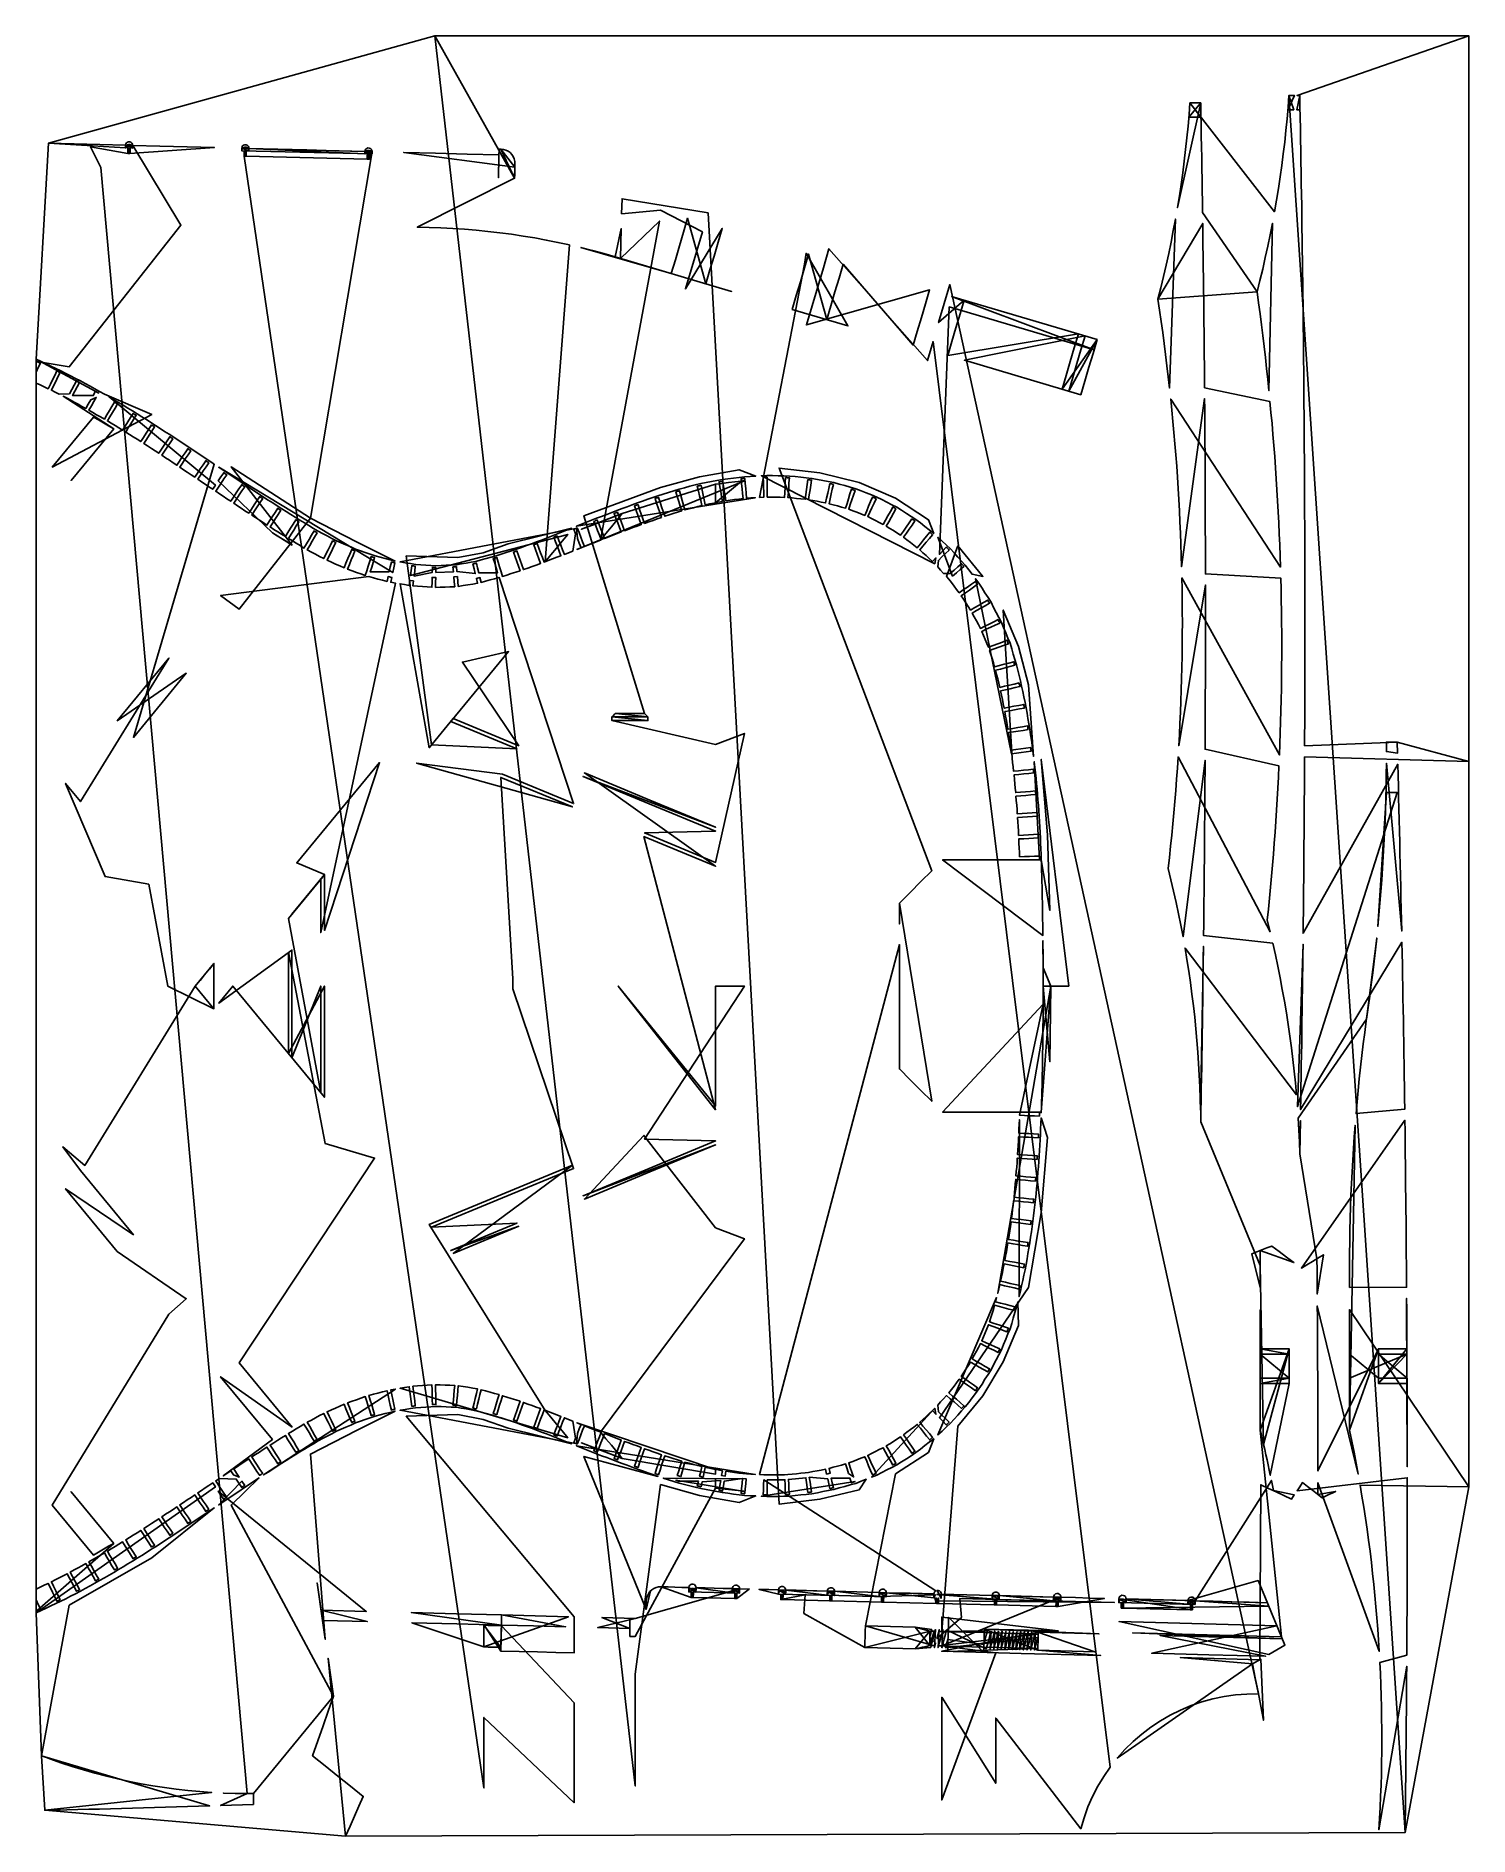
# Model space of a CAD drawing. Header units: metres. Extents: x 0 to 398, y 0 to 500.
import ezdxf

# ---------------------------------------------------------------- set-up
doc = ezdxf.new("R2010")
doc.units = ezdxf.units.M

msp = doc.modelspace()

# ---------------------------------------------------------------- linework, layer by layer
at = {"layer": 'BODY_OUTLINE', "color": 1}
msp.add_lwpolyline([(397.57, 96.87), (397.57, 499.6), (110.63, 499.6), (3.5, 469.86), (0, 409.86), (0, 61.95), (1.53, 22.27), (2.41, 7.13), (85.91, 0), (379.85, 0.97)], close=True, dxfattribs=at)
at = {"layer": 'BODY_POINTS', "color": 7}
msp.add_lwpolyline([(1.53, 22.27), (2.1, 22.06), (2.66, 21.85), (3.23, 21.65), (3.8, 21.44), (3.8, 21.44), (6.9, 20.35), (10.02, 19.32), (13.17, 18.35), (16.33, 17.45), (19.51, 16.62), (22.7, 15.85), (25.92, 15.14), (29.14, 14.51), (32.38, 13.93), (35.63, 13.43), (38.89, 12.99), (42.15, 12.62), (45.43, 12.32), (48.71, 12.08), (2.41, 7.13), (5.46, 7.2), (8.51, 7.26), (11.56, 7.33), (14.61, 7.41), (17.66, 7.48), (20.7, 7.56), (23.75, 7.64), (26.8, 7.72), (29.85, 7.8), (32.9, 7.89), (35.95, 7.98), (38.99, 8.07), (42.04, 8.16), (45.09, 8.26), (48.14, 8.36), (1.53, 22.27), (9.2, 64.03), (32.1, 77.25), (49.46, 91.08), (48.22, 90.24), (48.22, 90.24), (46.97, 89.41), (45.72, 88.57), (44.47, 87.74), (43.22, 86.9), (43.22, 86.9), (41.97, 86.07), (40.72, 85.25), (39.47, 84.42), (38.22, 83.59), (38.22, 83.59), (36.95, 82.77), (35.69, 81.94), (34.43, 81.12), (33.16, 80.29), (33.16, 80.29), (31.89, 79.49), (30.61, 78.68), (29.33, 77.88), (28.06, 77.07), (28.06, 77.07), (26.77, 76.28), (25.47, 75.5), (24.18, 74.71), (22.89, 73.93), (22.89, 73.93), (21.58, 73.17), (20.27, 72.4), (18.96, 71.64), (17.65, 70.88), (17.65, 70.88), (16.32, 70.15), (14.99, 69.41), (13.65, 68.68), (12.32, 67.94), (12.32, 67.94), (10.97, 67.25), (9.61, 66.55), (8.26, 65.86), (6.91, 65.16), (6.91, 65.16), (5.53, 64.51), (4.15, 63.86), (2.78, 63.21), (1.4, 62.55), (1.4, 62.55), (0, 61.95), (49.78, 96.87), (49.02, 98.01), (49.02, 98.01), (47.98, 97.31), (46.94, 96.61), (45.91, 95.92), (44.87, 95.22), (44.87, 95.22), (45.64, 94.08), (46.41, 92.94), (47.17, 91.8), (47.94, 90.66), (47.94, 90.66), (47.73, 90.52), (47.53, 90.38), (47.32, 90.24), (47.11, 90.1), (47.11, 90.1), (46.34, 91.24), (45.58, 92.38), (44.81, 93.52), (44.04, 94.66), (44.04, 94.66), (43.01, 93.97), (41.97, 93.28), (40.94, 92.59), (39.9, 91.9), (39.9, 91.9), (40.66, 90.76), (41.42, 89.61), (42.18, 88.46), (42.94, 87.32), (42.94, 87.32), (42.73, 87.18), (42.52, 87.04), (42.32, 86.9), (42.11, 86.77), (42.11, 86.77), (41.35, 87.91), (40.59, 89.06), (39.83, 90.21), (39.07, 91.35), (39.07, 91.35), (38.03, 90.66), (36.99, 89.97), (35.95, 89.28), (34.91, 88.59), (34.91, 88.59), (35.66, 87.45), (36.42, 86.3), (37.18, 85.15), (37.94, 84.01), (37.94, 84.01), (37.73, 83.87), (37.53, 83.73), (37.32, 83.59), (37.11, 83.46), (37.11, 83.46), (36.35, 84.6), (35.59, 85.75), (34.83, 86.9), (34.07, 88.04), (34.07, 88.04), (33.03, 87.37), (32, 86.69), (30.96, 86.02), (29.92, 85.34), (29.92, 85.34), (30.66, 84.19), (31.41, 83.03), (32.15, 81.87), (32.89, 80.71), (32.89, 80.71), (32.68, 80.58), (32.47, 80.44), (32.26, 80.31), (32.05, 80.18), (32.05, 80.18), (31.31, 81.33), (30.57, 82.49), (29.82, 83.65), (29.08, 84.8), (29.08, 84.8), (28.03, 84.14), (26.98, 83.48), (25.94, 82.82), (24.89, 82.17), (24.89, 82.17), (25.61, 81), (26.34, 79.83), (27.07, 78.66), (27.79, 77.5), (27.79, 77.5), (27.58, 77.36), (27.37, 77.23), (27.16, 77.1), (26.94, 76.97), (26.94, 76.97), (26.22, 78.13), (25.49, 79.3), (24.77, 80.47), (24.04, 81.64), (24.04, 81.64), (22.98, 81), (21.93, 80.36), (20.87, 79.72), (19.81, 79.08), (19.81, 79.08), (20.52, 77.9), (21.22, 76.72), (21.93, 75.54), (22.63, 74.36), (22.63, 74.36), (22.42, 74.23), (22.21, 74.1), (21.99, 73.97), (21.78, 73.84), (21.78, 73.84), (21.07, 75.02), (20.37, 76.2), (19.66, 77.38), (18.96, 78.56), (18.96, 78.56), (17.89, 77.95), (16.82, 77.33), (15.75, 76.72), (14.69, 76.1), (14.69, 76.1), (15.37, 74.9), (16.05, 73.71), (16.73, 72.51), (17.41, 71.32), (17.41, 71.32), (17.19, 71.19), (16.97, 71.07), (16.75, 70.95), (16.54, 70.82), (16.54, 70.82), (15.86, 72.02), (15.18, 73.21), (14.5, 74.41), (13.82, 75.6), (13.82, 75.6), (12.74, 75.02), (11.67, 74.43), (10.6, 73.84), (9.52, 73.25), (9.52, 73.25), (10.16, 72.03), (10.81, 70.81), (11.45, 69.6), (12.09, 68.38), (12.09, 68.38), (11.87, 68.27), (11.65, 68.15), (11.43, 68.03), (11.2, 67.92), (11.2, 67.92), (10.56, 69.13), (9.92, 70.35), (9.28, 71.57), (8.64, 72.78), (8.64, 72.78), (7.55, 72.22), (6.45, 71.67), (5.36, 71.11), (4.27, 70.55), (4.27, 70.55), (4.87, 69.32), (5.48, 68.08), (6.08, 66.85), (6.69, 65.61), (6.69, 65.61), (6.46, 65.5), (6.24, 65.39), (6.02, 65.28), (5.79, 65.17), (5.79, 65.17), (5.19, 66.41), (4.58, 67.64), (3.98, 68.88), (3.37, 70.11), (3.37, 70.11), (2.27, 69.59), (1.16, 69.07), (0.05, 68.55), (0.07, 65.52), (0.63, 64.27), (1.2, 63.01), (1.2, 63.01), (0.97, 62.91), (0.74, 62.81), (0.51, 62.7), (0.29, 62.6), (0.29, 62.6), (21.55, 81.22), (9.74, 95.55), (21.55, 81.22), (20.14, 80.41), (18.74, 79.59), (17.33, 78.78), (15.93, 77.97), (15.93, 77.97), (4.49, 91.85), (36.89, 144.87), (41.69, 149.1), (22.55, 162.27), (8.2, 179.66), (27.02, 166.9), (12.35, 184.7), (7.4, 191.27), (13.52, 186.12), (44.2, 235.91), (49.38, 242.2), (49.38, 229.62), (49.38, 242.2), (48.09, 240.62), (46.79, 239.05), (45.5, 237.48), (44.2, 235.91), (49.38, 229.62), (36.55, 235.91), (31.28, 264.16), (19.15, 266.3), (8.2, 292.15), (12.35, 287.12), (36.89, 326.95), (22.55, 309.55), (41.69, 322.71), (27.02, 304.92), (49.46, 380.74), (48.22, 381.57), (48.22, 381.57), (46.97, 382.41), (45.72, 383.24), (44.47, 384.08), (43.22, 384.91), (43.22, 384.91), (41.97, 385.74), (40.72, 386.57), (39.47, 387.4), (38.22, 388.22), (38.22, 388.22), (36.95, 389.05), (35.69, 389.87), (34.43, 390.7), (33.16, 391.52), (33.16, 391.52), (31.89, 392.33), (30.61, 393.13), (29.33, 393.94), (28.06, 394.75), (28.06, 394.75), (26.77, 395.53), (25.47, 396.32), (24.18, 397.1), (22.89, 397.89), (22.89, 397.89), (21.58, 398.65), (20.27, 399.41), (49.78, 374.95), (49.02, 373.81), (49.02, 373.81), (47.98, 374.51), (46.94, 375.2), (45.91, 375.9), (44.87, 376.6), (44.87, 376.6), (45.64, 377.74), (46.41, 378.88), (47.17, 380.02), (47.94, 381.16), (47.94, 381.16), (47.73, 381.3), (47.53, 381.44), (47.32, 381.58), (47.11, 381.72), (47.11, 381.72), (46.34, 380.58), (45.58, 379.43), (44.81, 378.29), (44.04, 377.15), (44.04, 377.15), (43.01, 377.84), (41.97, 378.53), (40.94, 379.22), (39.9, 379.91), (39.9, 379.91), (40.66, 381.06), (41.42, 382.2), (42.18, 383.35), (42.94, 384.5), (42.94, 384.5), (42.73, 384.64), (42.52, 384.77), (42.32, 384.91), (42.11, 385.05), (42.11, 385.05), (41.35, 383.9), (40.59, 382.76), (39.83, 381.61), (39.07, 380.46), (39.07, 380.46), (38.03, 381.15), (36.99, 381.84), (35.95, 382.53), (34.91, 383.22), (34.91, 383.22), (35.66, 384.37), (36.42, 385.51), (37.18, 386.66), (37.94, 387.81), (37.94, 387.81), (37.73, 387.95), (37.53, 388.08), (37.32, 388.22), (37.11, 388.36), (37.11, 388.36), (36.35, 387.21), (35.59, 386.07), (34.83, 384.92), (34.07, 383.77), (34.07, 383.77), (33.03, 384.45), (32, 385.12), (30.96, 385.8), (29.92, 386.47), (29.92, 386.47), (30.66, 387.63), (31.41, 388.79), (32.15, 389.94), (32.89, 391.1), (32.89, 391.1), (32.68, 391.24), (32.47, 391.37), (32.26, 391.51), (32.05, 391.64), (32.05, 391.64), (31.31, 390.48), (30.57, 389.33), (29.82, 388.17), (29.08, 387.01), (29.08, 387.01), (28.03, 387.67), (26.98, 388.33), (25.94, 388.99), (24.89, 389.65), (24.89, 389.65), (25.61, 390.82), (26.34, 391.99), (27.07, 393.15), (27.79, 394.32), (27.79, 394.32), (27.58, 394.45), (27.37, 394.58), (27.16, 394.72), (26.94, 394.85), (26.94, 394.85), (26.22, 393.68), (25.49, 392.51), (24.77, 391.35), (24.04, 390.18), (24.04, 390.18), (22.98, 390.82), (21.93, 391.46), (20.87, 392.1), (19.81, 392.74), (19.81, 392.74), (20.52, 393.92), (21.22, 395.1), (21.93, 396.28), (22.63, 397.46), (22.63, 397.46), (22.42, 397.59), (22.21, 397.72), (21.99, 397.84), (21.78, 397.97), (21.78, 397.97), (21.07, 396.79), (20.37, 395.61), (19.66, 394.43), (18.96, 393.25), (18.96, 393.25), (17.89, 393.87), (16.82, 394.48), (15.75, 395.1), (14.69, 395.72), (14.69, 395.72), (15.37, 396.91), (16.05, 398.11), (16.73, 399.3), (15.18, 398.6), (14.5, 397.41), (13.82, 396.21), (13.82, 396.21), (12.74, 396.8), (11.67, 397.39), (10.6, 397.98), (9.52, 398.57), (9.52, 398.57), (8.64, 399.03), (8.64, 399.03), (7.55, 399.59), (21.55, 390.6), (9.74, 376.27), (21.55, 390.6), (20.14, 391.41), (18.74, 392.22), (17.33, 393.03), (15.93, 393.84), (15.93, 393.84), (4.49, 379.96), (32.1, 394.57), (18.96, 400.17), (17.65, 400.93), (17.65, 400.93), (16.32, 401.67), (14.99, 402.4), (13.65, 403.14), (12.32, 403.88), (12.32, 403.88), (10.97, 404.57), (9.61, 405.26), (8.26, 405.96), (6.91, 406.65), (6.91, 406.65), (5.53, 407.31), (4.15, 407.96), (2.78, 408.61), (1.4, 409.26), (1.4, 409.26), (0, 409.86), (17.41, 400.5), (17.41, 400.5), (17.19, 400.62), (16.97, 400.75), (16.75, 400.87), (16.54, 400.99), (16.54, 400.99), (15.86, 399.8), (10.16, 399.79), (10.81, 401), (11.45, 402.22), (12.09, 403.43), (12.09, 403.43), (11.87, 403.55), (11.65, 403.67), (11.43, 403.78), (11.2, 403.9), (11.2, 403.9), (10.56, 402.68), (9.92, 401.47), (9.28, 400.25), (6.45, 400.15), (5.36, 400.71), (4.27, 401.26), (4.27, 401.26), (4.87, 402.5), (5.48, 403.73), (6.08, 404.97), (6.69, 406.2), (6.69, 406.2), (6.46, 406.31), (6.24, 406.42), (6.02, 406.53), (5.79, 406.64), (5.79, 406.64), (5.19, 405.41), (4.58, 404.17), (3.98, 402.94), (3.37, 401.7), (3.37, 401.7), (2.27, 402.23), (1.16, 402.75), (0.05, 403.27), (0.07, 406.3), (0.63, 407.55), (1.2, 408.8), (1.2, 408.8), (0.97, 408.91), (0.74, 409.01), (0.51, 409.11), (0.29, 409.21), (0.29, 409.21), (9.2, 407.79), (40.19, 447.06), (26.83, 469.25), (26.78, 469.59), (26.61, 469.89), (26.35, 470.13), (26.03, 470.25), (25.68, 470.26), (25.35, 470.15), (25.08, 469.94), (24.9, 469.64), (24.83, 469.3), (26.81, 468.5), (26.76, 468.84), (26.59, 469.15), (26.33, 469.38), (26.01, 469.5), (25.66, 469.51), (25.33, 469.4), (25.06, 469.18), (24.88, 468.89), (24.81, 468.55), (26.83, 469.25), (26.82, 469.06), (26.82, 468.87), (26.81, 468.69), (26.81, 468.5), (24.83, 469.3), (24.83, 469.11), (24.82, 468.92), (24.82, 468.74), (24.81, 468.55), (3.5, 469.86), (10.61, 469.67), (17.72, 469.48), (24.83, 469.3), (26.83, 469.25), (34.39, 469.05), (41.95, 468.85), (49.52, 468.65), (26.07, 467.02), (25.92, 467.02), (25.77, 467.02), (25.62, 467.03), (25.47, 467.03), (26.11, 468.52), (26.1, 468.14), (26.09, 467.77), (26.08, 467.39), (26.07, 467.02), (25.51, 468.53), (25.5, 468.16), (25.49, 467.78), (25.48, 467.41), (25.47, 467.03), (15.08, 468.79), (18.03, 463.12), (58.56, 11.78), (59.01, 11.78), (59.45, 11.78), (59.89, 11.78), (60.33, 11.78), (51.99, 11.91), (55.28, 11.81), (58.56, 11.78), (51.19, 8.46), (54.23, 8.56), (57.28, 8.67), (60.33, 8.78), (60.33, 8.78), (60.33, 9.53), (60.33, 10.28), (60.33, 11.03), (60.33, 11.78), (82.55, 38.78), (81.1, 34.66), (79.65, 30.54), (78.2, 26.42), (76.75, 22.29), (76.75, 22.29), (80.26, 19.47), (83.77, 16.64), (87.29, 13.82), (90.8, 10.99), (90.8, 10.99), (89.58, 8.25), (88.36, 5.5), (87.13, 2.75), (85.91, 0), (85.91, 0), (81.02, 49.32), (81.79, 44.05), (82.55, 38.78), (54.12, 91.84), (61.91, 99.37), (60.66, 98.55), (59.41, 97.72), (58.16, 96.89), (58.16, 96.89), (56.92, 96.07), (55.68, 95.24), (54.44, 94.41), (53.19, 93.59), (53.19, 93.59), (51.95, 92.75), (50.71, 91.91), (57.13, 98.46), (57.89, 97.31), (57.89, 97.31), (57.68, 97.17), (57.47, 97.04), (57.26, 96.9), (57.06, 96.76), (57.06, 96.76), (56.3, 97.91), (55.54, 99.05), (50.89, 99.26), (49.85, 98.56), (49.85, 98.56), (50.61, 97.42), (51.38, 96.28), (52.15, 95.14), (52.91, 94), (52.91, 94), (52.71, 93.86), (52.5, 93.72), (52.29, 93.58), (52.09, 93.44), (52.09, 93.44), (51.32, 94.58), (50.55, 95.73), (91.6, 62.34), (79.08, 62.67), (91.89, 59.53), (79.48, 59.85), (77.97, 70.24), (78.25, 68.34), (78.52, 66.45), (78.8, 64.56), (79.08, 62.67), (79.08, 62.67), (79.18, 61.96), (79.28, 61.26), (79.38, 60.56), (79.48, 59.85), (79.48, 59.85), (80.25, 54.59), (76.15, 106.01), (76.15, 106.01), (88.89, 112.58), (99.61, 117.95), (99.61, 117.95), (98.22, 117.59), (96.84, 117.23), (95.45, 116.87), (94.07, 116.52), (94.07, 116.52), (92.71, 116.04), (91.35, 115.57), (90, 115.1), (88.64, 114.63), (88.64, 114.63), (87.32, 114.05), (86, 113.47), (84.68, 112.9), (83.36, 112.32), (83.36, 112.32), (82.08, 111.65), (80.8, 110.98), (79.52, 110.31), (78.24, 109.64), (78.24, 109.64), (76.98, 108.88), (75.72, 108.12), (74.46, 107.36), (73.2, 106.6), (73.2, 106.6), (71.94, 105.81), (70.68, 105.02), (69.42, 104.23), (68.16, 103.44), (68.16, 103.44), (66.91, 102.63), (65.66, 101.82), (64.41, 101.01), (63.16, 100.2), (63.16, 100.2), (99.7, 124.05), (98.42, 123.83), (98.42, 123.83), (98.69, 122.48), (98.96, 121.13), (99.24, 119.79), (99.51, 118.44), (99.51, 118.44), (99.28, 118.39), (99.05, 118.34), (98.82, 118.28), (98.59, 118.23), (98.59, 118.23), (98.29, 119.57), (97.98, 120.92), (97.68, 122.26), (97.38, 123.6), (97.38, 123.6), (96.12, 123.26), (94.87, 122.93), (93.61, 122.6), (92.36, 122.27), (92.36, 122.27), (92.75, 120.95), (93.14, 119.63), (93.53, 118.31), (93.92, 117), (93.92, 117), (93.7, 116.92), (93.47, 116.85), (93.25, 116.78), (93.02, 116.71), (93.02, 116.71), (92.6, 118.02), (92.18, 119.33), (91.76, 120.64), (91.34, 121.95), (91.34, 121.95), (90.12, 121.52), (88.9, 121.08), (87.68, 120.65), (86.46, 120.22), (86.46, 120.22), (86.96, 118.94), (87.46, 117.65), (87.96, 116.37), (88.46, 115.09), (88.46, 115.09), (88.24, 115), (88.02, 114.92), (87.8, 114.83), (87.58, 114.74), (87.58, 114.74), (87.05, 116.01), (86.53, 117.28), (86, 118.55), (85.48, 119.83), (85.48, 119.83), (84.3, 119.3), (83.12, 118.78), (81.94, 118.26), (80.76, 117.73), (80.76, 117.73), (81.35, 116.49), (81.95, 115.25), (82.54, 114.01), (83.14, 112.77), (83.14, 112.77), (82.93, 112.67), (82.71, 112.57), (82.5, 112.46), (82.28, 112.36), (82.28, 112.36), (81.66, 113.59), (81.05, 114.82), (80.43, 116.04), (79.81, 117.27), (79.81, 117.27), (78.67, 116.67), (77.54, 116.06), (76.4, 115.46), (75.26, 114.85), (75.26, 114.85), (75.94, 113.66), (76.62, 112.47), (77.31, 111.27), (77.99, 110.08), (77.99, 110.08), (77.78, 109.96), (77.57, 109.84), (77.37, 109.72), (77.16, 109.6), (77.16, 109.6), (76.46, 110.79), (75.75, 111.97), (75.05, 113.15), (74.35, 114.33), (74.35, 114.33), (73.27, 113.67), (72.19, 113.01), (71.12, 112.36), (70.04, 111.7), (70.04, 111.7), (70.76, 110.53), (71.49, 109.36), (72.21, 108.19), (72.94, 107.02), (72.94, 107.02), (72.72, 106.89), (72.51, 106.76), (72.3, 106.63), (72.09, 106.5), (72.09, 106.5), (71.36, 107.66), (70.64, 108.83), (69.91, 110), (69.19, 111.17), (69.19, 111.17), (68.12, 110.5), (67.06, 109.83), (65.99, 109.16), (64.92, 108.49), (64.92, 108.49), (65.66, 107.33), (66.41, 106.17), (67.15, 105.02), (67.89, 103.86), (67.89, 103.86), (67.68, 103.72), (67.47, 103.59), (67.26, 103.45), (67.05, 103.32), (67.05, 103.32), (66.31, 104.48), (65.56, 105.63), (64.82, 106.79), (64.08, 107.95), (64.08, 107.95), (63.02, 107.26), (61.97, 106.58), (60.91, 105.89), (59.86, 105.21), (59.86, 105.21), (60.61, 104.06), (61.37, 102.91), (62.13, 101.76), (62.89, 100.62), (62.89, 100.62), (62.68, 100.48), (62.47, 100.34), (62.26, 100.2), (62.06, 100.07), (62.06, 100.07), (61.3, 101.21), (60.54, 102.36), (59.78, 103.51), (59.02, 104.65), (59.02, 104.65), (57.98, 103.97), (56.94, 103.28), (55.9, 102.59), (54.86, 101.9), (54.86, 101.9), (55.61, 100.75), (56.37, 99.61), (54.78, 100.2), (54.02, 101.35), (54.02, 101.35), (52.98, 100.65), (51.93, 99.96), (65.57, 110.08), (51.23, 127.47), (71.03, 113.51), (56.36, 131.31), (93.95, 188.14), (80.22, 192.22), (70.02, 245.28), (70.02, 235.91), (70.02, 226.54), (70.02, 217.17), (80.02, 235.91), (80.02, 220.47), (80.02, 205.03), (54.57, 235.91), (54.57, 235.91), (53.27, 234.34), (51.98, 232.76), (50.68, 231.19), (71.02, 245.89), (71.02, 235.91), (71.02, 225.93), (71.02, 215.95), (79.02, 235.91), (79.02, 221.08), (79.02, 206.25), (70.02, 254.65), (80.02, 266.78), (80.02, 251.34), (95.33, 297.94), (72.36, 270.07), (80.08, 266.86), (71.02, 255.86), (79.02, 265.57), (79.02, 250.74), (99.7, 347.77), (98.42, 347.99), (98.42, 347.99), (98.69, 349.33), (97.68, 349.56), (97.38, 348.22), (97.38, 348.22), (96.12, 348.55), (94.87, 348.88), (93.61, 349.22), (92.36, 349.55), (92.36, 349.55), (51.23, 344.34), (56.36, 340.51), (76.15, 365.81), (88.89, 359.24), (99.61, 353.87), (99.61, 353.87), (98.22, 354.23), (96.84, 354.58), (95.45, 354.94), (94.07, 355.3), (94.07, 355.3), (92.71, 355.77), (91.35, 356.24), (90, 356.72), (88.64, 357.19), (88.64, 357.19), (87.32, 357.77), (86, 358.34), (84.68, 358.92), (83.36, 359.49), (83.36, 359.49), (82.08, 360.16), (80.8, 360.83), (79.52, 361.5), (78.24, 362.17), (78.24, 362.17), (76.98, 362.93), (75.72, 363.7), (74.46, 364.46), (73.2, 365.22), (73.2, 365.22), (71.94, 366.01), (70.68, 366.8), (69.42, 367.59), (68.16, 368.38), (68.16, 368.38), (66.91, 369.19), (65.66, 370), (64.41, 370.81), (63.16, 371.61), (63.16, 371.61), (61.91, 372.44), (60.66, 373.27), (59.41, 374.09), (58.16, 374.92), (58.16, 374.92), (56.92, 375.75), (55.68, 376.58), (54.44, 377.4), (53.19, 378.23), (53.19, 378.23), (51.95, 379.07), (50.71, 379.9), (98.96, 350.68), (99.24, 352.03), (99.51, 353.38), (99.51, 353.38), (99.28, 353.43), (99.05, 353.48), (98.82, 353.53), (98.59, 353.58), (98.59, 353.58), (98.29, 352.24), (97.98, 350.9), (92.75, 350.87), (93.14, 352.18), (93.53, 353.5), (93.92, 354.82), (93.92, 354.82), (93.7, 354.89), (93.47, 354.96), (93.25, 355.03), (93.02, 355.1), (93.02, 355.1), (92.6, 353.79), (92.18, 352.48), (91.76, 351.17), (91.34, 349.87), (91.34, 349.87), (90.12, 350.3), (88.9, 350.73), (87.68, 351.17), (86.46, 351.6), (86.46, 351.6), (86.96, 352.88), (87.46, 354.16), (87.96, 355.44), (88.46, 356.72), (88.46, 356.72), (88.24, 356.81), (88.02, 356.9), (87.8, 356.99), (87.58, 357.08), (87.58, 357.08), (87.05, 355.8), (86.53, 354.53), (86, 353.26), (85.48, 351.99), (85.48, 351.99), (84.3, 352.51), (83.12, 353.04), (81.94, 353.56), (80.76, 354.08), (80.76, 354.08), (81.35, 355.32), (81.95, 356.56), (82.54, 357.8), (83.14, 359.04), (83.14, 359.04), (82.93, 359.15), (82.71, 359.25), (82.5, 359.35), (82.28, 359.46), (82.28, 359.46), (81.66, 358.23), (81.05, 357), (80.43, 355.77), (79.81, 354.54), (79.81, 354.54), (78.67, 355.15), (77.54, 355.75), (76.4, 356.36), (75.26, 356.96), (75.26, 356.96), (75.94, 358.16), (76.62, 359.35), (77.31, 360.54), (77.99, 361.74), (77.99, 361.74), (77.78, 361.86), (77.57, 361.98), (77.37, 362.09), (77.16, 362.21), (77.16, 362.21), (76.46, 361.03), (75.75, 359.85), (75.05, 358.67), (74.35, 357.48), (74.35, 357.48), (73.27, 358.14), (72.19, 358.8), (71.12, 359.46), (70.04, 360.12), (70.04, 360.12), (70.76, 361.29), (71.49, 362.46), (72.21, 363.63), (72.94, 364.79), (72.94, 364.79), (72.72, 364.93), (72.51, 365.06), (72.3, 365.19), (72.09, 365.32), (72.09, 365.32), (71.36, 364.15), (70.64, 362.98), (69.91, 361.81), (69.19, 360.65), (69.19, 360.65), (68.12, 361.32), (67.06, 361.99), (65.99, 362.66), (64.92, 363.33), (64.92, 363.33), (65.66, 364.48), (66.41, 365.64), (67.15, 366.8), (67.89, 367.96), (67.89, 367.96), (67.68, 368.09), (67.47, 368.23), (67.26, 368.36), (67.05, 368.5), (67.05, 368.5), (66.31, 367.34), (65.56, 366.18), (64.82, 365.02), (64.08, 363.87), (64.08, 363.87), (63.02, 364.55), (61.97, 365.24), (60.91, 365.92), (59.86, 366.61), (59.86, 366.61), (60.61, 367.76), (61.37, 368.9), (62.13, 370.05), (62.89, 371.2), (62.89, 371.2), (62.68, 371.34), (62.47, 371.47), (62.26, 371.61), (62.06, 371.75), (62.06, 371.75), (61.3, 370.6), (60.54, 369.46), (59.78, 368.31), (59.02, 367.16), (59.02, 367.16), (57.98, 367.85), (56.94, 368.54), (55.9, 369.23), (54.86, 369.92), (54.86, 369.92), (55.61, 371.06), (56.37, 372.21), (57.13, 373.36), (57.89, 374.5), (57.89, 374.5), (57.68, 374.64), (57.47, 374.78), (57.26, 374.92), (57.06, 375.06), (57.06, 375.06), (56.3, 373.91), (55.54, 372.76), (54.78, 371.61), (54.02, 370.47), (54.02, 370.47), (52.98, 371.16), (51.93, 371.86), (50.89, 372.56), (49.85, 373.25), (49.85, 373.25), (50.61, 374.39), (51.38, 375.53), (52.15, 376.67), (52.91, 377.82), (52.91, 377.82), (52.71, 377.96), (52.5, 378.09), (52.29, 378.23), (52.09, 378.37), (52.09, 378.37), (51.32, 377.23), (50.55, 376.09), (65.57, 361.74), (71.03, 358.31), (69.67, 359.16), (68.3, 360.02), (66.93, 360.88), (65.57, 361.74), (71.03, 358.31), (54.12, 379.98), (76.15, 365.81), (93.24, 467.51), (93.19, 467.85), (93.03, 468.16), (92.77, 468.39), (92.44, 468.51), (92.1, 468.52), (91.77, 468.41), (91.5, 468.2), (91.31, 467.9), (91.24, 467.56), (59.08, 468.4), (59.03, 468.75), (58.86, 469.05), (58.6, 469.28), (58.28, 469.41), (57.93, 469.42), (57.6, 469.31), (57.33, 469.09), (57.15, 468.79), (57.08, 468.45), (59.06, 467.7), (59.01, 468.04), (58.84, 468.35), (58.58, 468.58), (58.26, 468.7), (57.91, 468.71), (57.58, 468.6), (57.31, 468.38), (57.13, 468.09), (57.06, 467.75), (93.23, 466.85), (93.17, 467.19), (93.01, 467.5), (92.75, 467.73), (92.42, 467.85), (92.08, 467.86), (91.75, 467.75), (91.48, 467.54), (91.3, 467.24), (91.23, 466.9), (93.24, 467.51), (93.24, 467.34), (93.24, 467.18), (93.23, 467.01), (93.23, 466.85), (91.24, 467.56), (91.24, 467.39), (91.24, 467.23), (91.23, 467.06), (91.23, 466.9), (59.08, 468.4), (59.07, 468.23), (59.07, 468.05), (59.06, 467.87), (59.06, 467.7), (57.08, 468.45), (57.07, 468.28), (57.07, 468.1), (57.06, 467.92), (57.06, 467.75), (57.08, 468.45), (59.08, 468.4), (67.12, 468.19), (75.16, 467.98), (83.2, 467.77), (91.24, 467.56), (93.24, 467.51), (92.49, 465.37), (92.34, 465.37), (92.19, 465.38), (92.04, 465.38), (91.89, 465.38), (92.53, 466.87), (92.52, 466.49), (92.51, 466.12), (92.5, 465.74), (92.49, 465.37), (91.93, 466.88), (91.92, 466.51), (91.91, 466.13), (91.9, 465.76), (91.89, 465.38), (58.32, 466.22), (58.17, 466.22), (58.02, 466.22), (57.87, 466.23), (57.72, 466.23), (58.36, 467.72), (58.35, 467.34), (58.34, 466.97), (58.33, 466.59), (58.32, 466.22), (57.76, 467.73), (57.75, 467.36), (57.74, 466.98), (57.73, 466.61), (57.72, 466.23), (124.27, 13.34), (124.27, 32.91), (149.27, 9.25), (149.27, 23.1), (149.27, 36.95), (129.11, 58.35), (127.9, 58.39), (126.69, 58.42), (125.48, 58.45), (124.27, 58.48), (128.95, 52.36), (127.78, 52.39), (126.61, 52.42), (125.44, 52.45), (124.27, 52.48), (147.73, 60.87), (138.46, 61.11), (129.19, 61.35), (129.19, 61.35), (116.66, 61.68), (104.13, 62.01), (129.11, 58.55), (129.13, 59.25), (129.15, 59.95), (129.17, 60.65), (129.19, 61.35), (146.94, 58.09), (138.03, 58.32), (129.11, 58.55), (129.11, 58.55), (116.71, 58.88), (104.3, 59.2), (124.27, 52.48), (124.27, 52.48), (124.27, 54.03), (124.27, 55.58), (124.27, 57.13), (124.27, 58.68), (128.92, 51.34), (128.93, 51.6), (128.94, 51.85), (128.94, 52.1), (128.95, 52.36), (128.95, 52.36), (128.99, 53.91), (129.03, 55.46), (129.07, 57.01), (129.11, 58.55), (128.92, 51.34), (134.01, 51.21), (139.1, 51.08), (144.18, 50.94), (149.27, 50.81), (149.27, 50.81), (149.27, 50.81), (149.27, 53.31), (149.27, 55.82), (149.27, 58.32), (149.27, 60.83), (102.74, 116.5), (117, 116.97), (124.06, 115.64), (130.96, 113.15), (130.96, 113.15), (148.56, 108.86), (147.17, 109.41), (145.78, 109.97), (144.38, 110.52), (144.38, 110.52), (142.99, 111.05), (141.6, 111.59), (140.21, 112.12), (138.82, 112.65), (138.82, 112.65), (137.44, 113.15), (136.05, 113.65), (134.66, 114.15), (133.28, 114.65), (133.28, 114.65), (131.88, 115.11), (130.48, 115.56), (129.09, 116.02), (127.69, 116.47), (127.69, 116.47), (126.28, 116.87), (124.88, 117.26), (123.47, 117.65), (122.07, 118.05), (122.07, 118.05), (120.71, 118.29), (119.35, 118.53), (117.99, 118.77), (116.62, 119.01), (116.62, 119.01), (115.21, 119.07), (113.8, 119.13), (112.39, 119.19), (110.97, 119.24), (110.97, 119.24), (109.56, 119.15), (108.14, 119.06), (106.72, 118.97), (105.31, 118.88), (105.31, 118.88), (103.88, 118.65), (102.46, 118.42), (101.03, 118.18), (149.67, 108.95), (149.44, 109.05), (149.21, 109.14), (149.21, 109.14), (149.72, 110.42), (148.92, 115.17), (147.76, 115.63), (146.6, 116.09), (146.6, 116.09), (146.09, 114.82), (145.58, 113.54), (145.08, 112.26), (144.57, 110.98), (144.57, 110.98), (144.34, 111.07), (144.12, 111.16), (143.89, 111.25), (143.67, 111.33), (143.67, 111.33), (144.16, 112.62), (144.65, 113.9), (145.14, 115.19), (145.63, 116.47), (145.63, 116.47), (144.47, 116.92), (143.3, 117.36), (142.13, 117.81), (140.97, 118.26), (140.97, 118.26), (140.48, 116.97), (139.98, 115.69), (139.49, 114.4), (139, 113.12), (139, 113.12), (138.78, 113.2), (138.55, 113.29), (138.33, 113.38), (138.11, 113.46), (138.11, 113.46), (138.58, 114.75), (139.05, 116.05), (139.52, 117.34), (139.99, 118.63), (139.99, 118.63), (138.8, 119.05), (137.61, 119.48), (136.42, 119.9), (135.24, 120.32), (135.24, 120.32), (134.79, 119.03), (134.34, 117.73), (133.89, 116.43), (133.44, 115.13), (133.44, 115.13), (133.2, 115.21), (132.97, 115.29), (132.73, 115.37), (132.5, 115.45), (132.5, 115.45), (132.94, 116.75), (133.39, 118.05), (133.84, 119.35), (134.29, 120.65), (134.29, 120.65), (133.08, 121.04), (131.86, 121.43), (130.64, 121.82), (129.42, 122.21), (129.42, 122.21), (129.03, 120.9), (128.63, 119.58), (128.23, 118.27), (127.83, 116.95), (127.83, 116.95), (127.59, 117.02), (127.36, 117.09), (127.12, 117.17), (126.88, 117.24), (126.88, 117.24), (127.28, 118.55), (127.67, 119.87), (128.07, 121.19), (128.47, 122.5), (128.47, 122.5), (127.23, 122.85), (125.99, 123.19), (124.74, 123.53), (123.5, 123.87), (123.5, 123.87), (123.17, 122.54), (122.85, 121.2), (122.52, 119.87), (122.19, 118.53), (122.19, 118.53), (121.95, 118.59), (121.7, 118.65), (121.46, 118.71), (121.22, 118.77), (121.22, 118.77), (121.55, 120.11), (121.88, 121.44), (122.2, 122.78), (122.53, 124.11), (122.53, 124.11), (121.19, 124.33), (119.85, 124.55), (118.5, 124.77), (117.16, 124.99), (117.16, 124.99), (117.04, 123.62), (116.91, 122.25), (116.79, 120.88), (116.67, 119.51), (116.67, 119.51), (116.42, 119.53), (116.17, 119.55), (115.92, 119.57), (115.67, 119.6), (115.67, 119.6), (115.8, 120.97), (115.92, 122.34), (116.04, 123.71), (116.16, 125.07), (116.16, 125.07), (114.83, 125.12), (113.5, 125.16), (112.17, 125.2), (110.84, 125.24), (110.84, 125.24), (110.87, 123.87), (110.9, 122.49), (110.93, 121.12), (110.96, 119.74), (110.96, 119.74), (110.71, 119.74), (110.46, 119.73), (110.21, 119.73), (109.96, 119.72), (109.96, 119.72), (109.93, 121.1), (109.9, 122.47), (109.87, 123.85), (109.84, 125.22), (109.84, 125.22), (108.52, 125.12), (107.19, 125.03), (105.87, 124.93), (104.55, 124.83), (104.55, 124.83), (104.72, 123.47), (104.89, 122.11), (105.07, 120.74), (105.24, 119.38), (105.24, 119.38), (105, 119.35), (104.75, 119.32), (104.5, 119.28), (104.25, 119.25), (104.25, 119.25), (104.08, 120.62), (103.9, 121.98), (103.73, 123.34), (103.56, 124.71), (103.56, 124.71), (102.27, 124.49), (100.99, 124.27), (147.54, 110.54), (147.54, 110.54), (145.98, 112.44), (144.41, 114.34), (142.85, 116.24), (141.29, 118.13), (141.29, 118.13), (109.1, 169.76), (128.95, 177.98), (148.81, 186.21), (115.75, 161.69), (133.94, 169.23), (115.08, 162.5), (133.44, 170.1), (109.76, 168.95), (129.45, 177.11), (149.14, 185.26), (132.26, 235.17), (132.27, 235.85), (132.28, 236.52), (132.28, 237.2), (132.29, 237.88), (128.95, 293.83), (148.81, 285.61), (105.59, 297.81), (129.45, 294.71), (149.14, 286.55), (128.47, 349.31), (128.47, 349.31), (127.23, 348.97), (125.99, 348.63), (124.74, 348.29), (123.5, 347.94), (123.5, 347.94), (123.17, 349.28), (122.2, 349.04), (122.53, 347.7), (122.53, 347.7), (121.19, 347.49), (119.85, 347.27), (118.5, 347.05), (117.16, 346.83), (117.16, 346.83), (117.04, 348.2), (116.91, 349.57), (115.92, 349.48), (116.04, 348.11), (116.16, 346.74), (116.16, 346.74), (114.83, 346.7), (113.5, 346.66), (112.17, 346.61), (110.84, 346.57), (110.84, 346.57), (110.87, 347.95), (110.9, 349.32), (109.9, 349.34), (109.87, 347.97), (109.84, 346.6), (109.84, 346.6), (108.52, 346.69), (107.19, 346.79), (105.87, 346.89), (104.55, 346.98), (104.55, 346.98), (104.72, 348.35), (103.73, 348.47), (103.56, 347.11), (103.56, 347.11), (102.27, 347.33), (100.99, 347.55), (109.1, 302.06), (115.75, 310.13), (133.94, 302.59), (118.31, 325.81), (131.1, 328.75), (115.08, 309.32), (133.44, 301.71), (109.76, 302.86), (102.74, 355.31), (117, 354.85), (124.06, 356.17), (130.96, 358.66), (130.96, 358.66), (148.56, 362.96), (147.17, 362.4), (145.78, 361.85), (144.38, 361.3), (144.38, 361.3), (142.99, 360.76), (141.6, 360.23), (140.21, 359.7), (138.82, 359.16), (138.82, 359.16), (137.44, 358.66), (136.05, 358.16), (134.66, 357.66), (133.28, 357.16), (133.28, 357.16), (131.88, 356.71), (130.48, 356.25), (129.09, 355.8), (127.69, 355.34), (127.69, 355.34), (126.28, 354.95), (124.88, 354.56), (123.47, 354.16), (122.07, 353.77), (122.07, 353.77), (120.71, 353.53), (119.35, 353.29), (117.99, 353.05), (116.62, 352.81), (116.62, 352.81), (115.21, 352.75), (113.8, 352.69), (112.39, 352.63), (110.97, 352.57), (110.97, 352.57), (109.56, 352.66), (108.14, 352.75), (106.72, 352.84), (105.31, 352.93), (105.31, 352.93), (103.88, 353.17), (102.46, 353.4), (101.03, 353.63), (149.67, 362.86), (149.44, 362.77), (149.21, 362.68), (149.21, 362.68), (149.72, 361.4), (148.92, 356.64), (147.76, 356.18), (146.6, 355.72), (146.6, 355.72), (146.09, 357), (145.58, 358.28), (145.08, 359.55), (144.57, 360.83), (144.57, 360.83), (144.34, 360.74), (144.12, 360.66), (143.89, 360.57), (143.67, 360.48), (143.67, 360.48), (144.16, 359.2), (144.65, 357.91), (145.14, 356.63), (145.63, 355.35), (145.63, 355.35), (144.47, 354.9), (143.3, 354.45), (142.13, 354.01), (140.97, 353.56), (140.97, 353.56), (140.48, 354.84), (139.98, 356.13), (139.49, 357.41), (139, 358.7), (139, 358.7), (138.78, 358.61), (138.55, 358.53), (138.33, 358.44), (138.11, 358.36), (138.11, 358.36), (138.58, 357.06), (139.05, 355.77), (139.52, 354.48), (139.99, 353.19), (139.99, 353.19), (138.8, 352.76), (137.61, 352.34), (136.42, 351.91), (135.24, 351.49), (135.24, 351.49), (134.79, 352.79), (134.34, 354.09), (133.89, 355.39), (133.44, 356.69), (133.44, 356.69), (133.2, 356.61), (132.97, 356.53), (132.73, 356.44), (132.5, 356.36), (132.5, 356.36), (132.94, 355.06), (133.39, 353.76), (133.84, 352.46), (134.29, 351.16), (134.29, 351.16), (133.08, 350.77), (131.86, 350.38), (130.64, 349.99), (129.42, 349.6), (129.42, 349.6), (129.03, 350.92), (128.63, 352.23), (128.23, 353.55), (127.83, 354.87), (127.83, 354.87), (127.59, 354.79), (127.36, 354.72), (127.12, 354.65), (126.88, 354.58), (126.88, 354.58), (127.28, 353.26), (127.67, 351.94), (128.07, 350.63), (122.85, 350.61), (122.52, 351.95), (122.19, 353.28), (122.19, 353.28), (121.95, 353.22), (121.7, 353.16), (121.46, 353.1), (121.22, 353.05), (121.22, 353.05), (121.55, 351.71), (121.88, 350.38), (116.79, 350.94), (116.67, 352.31), (116.67, 352.31), (116.42, 352.29), (116.17, 352.26), (115.92, 352.24), (115.67, 352.22), (115.67, 352.22), (115.8, 350.85), (110.93, 350.7), (110.96, 352.07), (110.96, 352.07), (110.71, 352.08), (110.46, 352.08), (110.21, 352.09), (109.96, 352.09), (109.96, 352.09), (109.93, 350.72), (104.89, 349.71), (105.07, 351.07), (105.24, 352.44), (105.24, 352.44), (105, 352.47), (104.75, 352.5), (104.5, 352.53), (104.25, 352.56), (104.25, 352.56), (104.08, 351.2), (103.9, 349.84), (147.54, 361.27), (147.54, 361.27), (145.98, 359.38), (144.41, 357.48), (142.85, 355.58), (141.29, 353.68), (141.29, 353.68), (147.99, 441.6), (144.79, 442.3), (141.58, 442.94), (138.36, 443.54), (135.13, 444.07), (131.89, 444.56), (128.65, 444.99), (125.4, 445.37), (122.14, 445.7), (118.87, 445.97), (115.61, 446.19), (112.34, 446.36), (109.07, 446.47), (105.79, 446.53), (105.79, 446.53), (132.77, 460.12), (132.86, 463.22), (102.04, 467.28), (110.84, 467.05), (119.64, 466.82), (128.44, 466.59), (128.43, 465.98), (128.28, 460.24), (128.33, 462.24), (128.38, 464.24), (128.43, 466.24), (128.49, 468.23), (128.49, 468.23), (128.61, 468.23), (128.74, 468.23), (128.86, 468.22), (128.99, 468.22), (132.77, 460.12), (132.8, 461.12), (132.83, 462.12), (132.85, 463.12), (132.88, 464.12), (132.88, 464.12), (132.84, 464.81), (132.67, 465.49), (132.4, 466.13), (132.01, 466.71), (131.53, 467.22), (130.97, 467.63), (130.35, 467.94), (129.68, 468.14), (128.99, 468.22), (132.86, 463.22), (132.86, 463.22), (132.86, 463.22), (132.86, 463.22), (132.86, 463.22), (132.77, 460.12), (110.63, 499.6), (166.27, 13.89), (166.27, 29.39), (166.27, 44.88), (173.28, 97.55), (184.08, 94.54), (195.04, 92.61), (199.69, 94.37), (198.13, 94.45), (196.58, 94.53), (196.58, 94.53), (195.04, 94.72), (193.5, 94.92), (191.96, 95.11), (190.42, 95.3), (190.42, 95.3), (188.92, 95.59), (187.42, 95.87), (185.92, 96.16), (184.41, 96.45), (184.41, 96.45), (182.92, 96.83), (181.42, 97.21), (179.92, 97.59), (178.42, 97.97), (178.42, 97.97), (176.95, 98.43), (175.48, 98.89), (174.01, 99.35), (197.02, 99.14), (196.89, 97.77), (196.76, 96.4), (196.63, 95.03), (196.63, 95.03), (196.38, 95.05), (196.13, 95.08), (195.88, 95.1), (195.63, 95.12), (195.63, 95.12), (195.76, 96.49), (195.89, 97.86), (196.02, 99.23), (190.96, 98.5), (190.73, 97.15), (190.5, 95.79), (190.5, 95.79), (190.26, 95.83), (190.01, 95.87), (189.76, 95.92), (189.52, 95.96), (189.52, 95.96), (189.74, 97.31), (189.97, 98.67), (184.8, 98.29), (184.52, 96.94), (184.52, 96.94), (184.25, 97), (183.99, 97.06), (183.73, 97.12), (183.47, 97.18), (183.47, 97.18), (183.79, 98.52), (178.56, 98.45), (178.56, 98.45), (178.3, 98.52), (178.04, 98.6), (177.78, 98.67), (177.53, 98.74), (177.53, 98.74), (196.52, 95.66), (196.52, 95.66), (196.32, 95.69), (196.11, 95.71), (195.9, 95.73), (195.69, 95.76), (195.69, 95.76), (193.9, 95.96), (192.11, 96.17), (190.32, 96.37), (188.52, 96.58), (188.52, 99.17), (188.52, 97.87), (188.52, 96.58), (166.27, 55.38), (165.89, 55.38), (165.52, 55.38), (165.14, 55.38), (164.77, 55.38), (164.77, 55.38), (164.77, 56.63), (164.77, 57.88), (164.77, 59.13), (164.77, 60.38), (166.27, 60.38), (157, 60.63), (164.77, 57.62), (155.85, 57.85), (166.27, 60.38), (195.2, 68.6), (195.15, 68.94), (194.98, 69.24), (194.72, 69.47), (194.4, 69.6), (194.05, 69.61), (193.72, 69.5), (193.45, 69.28), (193.27, 68.99), (193.2, 68.65), (183.12, 68.91), (183.07, 69.26), (182.91, 69.56), (182.65, 69.79), (182.32, 69.92), (181.98, 69.93), (181.65, 69.82), (181.37, 69.6), (181.19, 69.3), (181.12, 68.96), (183.09, 67.7), (183.04, 68.05), (182.87, 68.35), (182.61, 68.58), (182.29, 68.71), (181.94, 68.72), (181.61, 68.61), (181.34, 68.39), (181.16, 68.09), (181.09, 67.75), (195.17, 67.4), (195.12, 67.75), (194.95, 68.05), (194.69, 68.28), (194.37, 68.41), (194.02, 68.42), (193.69, 68.31), (193.42, 68.09), (193.24, 67.79), (193.17, 67.45), (195.2, 68.6), (195.19, 68.3), (195.19, 68), (195.18, 67.7), (195.17, 67.4), (193.2, 68.65), (193.19, 68.35), (193.19, 68.05), (193.18, 67.75), (193.17, 67.45), (183.12, 68.91), (183.12, 68.61), (183.11, 68.31), (183.1, 68), (183.09, 67.7), (181.12, 68.96), (181.12, 68.66), (181.11, 68.36), (181.1, 68.06), (181.09, 67.75), (183.12, 68.91), (185.64, 68.85), (188.16, 68.78), (190.68, 68.71), (193.2, 68.65), (195.2, 68.6), (197.9, 68.53), (194.43, 65.92), (194.28, 65.92), (194.13, 65.93), (193.98, 65.93), (193.83, 65.94), (194.47, 67.42), (194.46, 67.04), (194.45, 66.67), (194.44, 66.3), (194.43, 65.92), (193.87, 67.43), (193.86, 67.06), (193.85, 66.69), (193.84, 66.31), (193.83, 65.94), (182.35, 66.22), (182.2, 66.22), (182.05, 66.23), (181.9, 66.23), (181.75, 66.24), (182.39, 67.72), (182.38, 67.34), (182.37, 66.97), (182.36, 66.6), (182.35, 66.22), (181.79, 67.73), (181.78, 67.36), (181.77, 66.98), (181.76, 66.61), (181.75, 66.24), (173.43, 69.17), (175.35, 69.12), (177.28, 69.07), (179.2, 69.01), (181.12, 68.96), (173.43, 69.17), (172.74, 69.12), (172.06, 68.96), (171.42, 68.68), (170.84, 68.3), (170.33, 67.82), (169.92, 67.26), (169.61, 66.63), (169.41, 65.96), (169.33, 65.27), (169.33, 65.27), (169.31, 64.68), (169.3, 64.08), (169.28, 63.49), (169.27, 62.89), (170.52, 68.01), (169.27, 62.89), (152, 105.36), (172.54, 99.81), (172.54, 99.81), (171.12, 100.31), (169.7, 100.82), (168.28, 101.33), (166.87, 101.83), (166.87, 101.83), (165.44, 102.35), (164.01, 102.88), (162.58, 103.4), (161.15, 103.92), (161.15, 103.92), (159.74, 104.46), (158.34, 105.01), (156.93, 105.55), (155.52, 106.09), (155.52, 106.09), (154.13, 106.64), (152.74, 107.2), (151.35, 107.75), (149.95, 108.3), (149.95, 108.3), (199.55, 100.36), (198.35, 100.43), (197.14, 100.51), (197.14, 100.51), (196.15, 100.6), (196.15, 100.6), (194.97, 100.75), (193.78, 100.91), (192.59, 101.06), (191.41, 101.22), (191.41, 101.22), (191.18, 99.86), (190.2, 100.02), (190.42, 101.38), (190.42, 101.38), (189.23, 101.62), (188.03, 101.85), (186.84, 102.09), (185.65, 102.32), (185.65, 102.32), (185.36, 100.98), (185.08, 99.63), (184.11, 99.85), (184.44, 101.19), (184.76, 102.53), (184.76, 102.53), (183.58, 102.83), (182.39, 103.14), (181.2, 103.45), (180.02, 103.75), (180.02, 103.75), (179.65, 102.43), (179.29, 101.1), (178.92, 99.78), (177.93, 100.06), (178.33, 101.37), (178.74, 102.69), (179.14, 104), (179.14, 104), (177.97, 104.37), (176.8, 104.75), (175.63, 105.12), (174.46, 105.49), (174.46, 105.49), (174.02, 104.19), (173.58, 102.89), (173.14, 101.58), (172.7, 100.28), (172.7, 100.28), (172.46, 100.36), (172.23, 100.44), (171.99, 100.52), (171.75, 100.6), (171.75, 100.6), (172.19, 101.9), (172.63, 103.21), (173.07, 104.51), (173.51, 105.81), (173.51, 105.81), (172.35, 106.23), (171.18, 106.65), (170.01, 107.08), (168.84, 107.5), (168.84, 107.5), (168.39, 106.2), (167.94, 104.9), (167.48, 103.6), (167.03, 102.3), (167.03, 102.3), (166.79, 102.39), (166.56, 102.47), (166.32, 102.55), (166.09, 102.63), (166.09, 102.63), (166.54, 103.93), (166.99, 105.23), (167.45, 106.53), (167.9, 107.83), (167.9, 107.83), (166.75, 108.25), (165.6, 108.67), (164.45, 109.1), (163.3, 109.52), (163.3, 109.52), (162.81, 108.24), (162.31, 106.95), (161.82, 105.67), (161.33, 104.39), (161.33, 104.39), (161.09, 104.48), (160.86, 104.57), (160.63, 104.66), (160.39, 104.75), (160.39, 104.75), (160.89, 106.03), (161.38, 107.31), (161.88, 108.6), (162.37, 109.88), (162.37, 109.88), (161.21, 110.33), (160.05, 110.77), (158.9, 111.22), (157.74, 111.67), (157.74, 111.67), (157.23, 110.39), (156.72, 109.11), (156.22, 107.83), (155.71, 106.56), (155.71, 106.56), (155.48, 106.65), (155.24, 106.74), (155.01, 106.83), (154.78, 106.92), (154.78, 106.92), (155.29, 108.2), (155.8, 109.48), (156.3, 110.76), (156.81, 112.04), (156.81, 112.04), (155.65, 112.5), (154.49, 112.96), (153.33, 113.42), (152.17, 113.88), (152.17, 113.88), (151.66, 112.6), (151.15, 111.32), (150.65, 110.05), (150.14, 108.77), (150.14, 108.77), (149.91, 108.86), (150.23, 111.69), (150.73, 112.97), (151.24, 114.25), (151.24, 114.25), (150.08, 114.71), (188.52, 101.76), (188.52, 101.76), (188.52, 100.46), (162.65, 104.8), (158.87, 106.23), (155.1, 107.67), (151.32, 109.1), (162.65, 104.8), (161.14, 106.62), (159.63, 108.45), (158.12, 110.28), (156.62, 112.11), (156.62, 112.11), (196.52, 165.79), (188.52, 168.83), (168.67, 194.43), (152.14, 176.76), (170.33, 184.3), (188.52, 191.83), (151.8, 177.71), (170.16, 185.31), (188.52, 192.92), (168.83, 193.42), (196.52, 235.91), (188.52, 235.91), (188.52, 202.66), (161.54, 235.91), (188.52, 201.58), (168.67, 277.38), (188.52, 269.16), (152.14, 295.05), (170.33, 287.52), (188.52, 279.98), (151.8, 294.11), (170.16, 286.5), (188.52, 278.9), (168.83, 278.4), (188.52, 270.24), (196.52, 306.03), (188.52, 302.98), (159.79, 309.6), (162.29, 309.6), (164.79, 309.6), (167.29, 309.6), (169.79, 309.6), (159.79, 309.6), (159.79, 309.85), (159.79, 310.1), (159.79, 310.35), (159.79, 310.6), (169.79, 309.6), (169.79, 309.85), (169.79, 310.1), (169.79, 310.35), (169.79, 310.6), (159.79, 310.6), (160.04, 310.85), (160.29, 311.1), (160.54, 311.35), (160.79, 311.6), (168.79, 311.6), (169.04, 311.35), (169.29, 311.1), (169.54, 310.85), (169.79, 310.6), (160.79, 311.6), (162.79, 311.6), (164.79, 311.6), (166.79, 311.6), (168.79, 311.6), (152, 366.45), (173.28, 374.27), (184.08, 377.28), (195.04, 379.2), (199.69, 377.45), (198.13, 377.37), (196.58, 377.28), (196.58, 377.28), (195.04, 377.09), (193.5, 376.9), (191.96, 376.71), (190.42, 376.52), (190.42, 376.52), (188.92, 376.23), (187.42, 375.94), (185.92, 375.65), (184.41, 375.37), (184.41, 375.37), (182.92, 374.99), (181.42, 374.61), (179.92, 374.23), (178.42, 373.85), (178.42, 373.85), (176.95, 373.39), (175.48, 372.93), (174.01, 372.47), (172.54, 372.01), (172.54, 372.01), (171.12, 371.5), (169.7, 371), (168.28, 370.49), (166.87, 369.98), (166.87, 369.98), (165.44, 369.46), (164.01, 368.94), (162.58, 368.42), (161.15, 367.9), (161.15, 367.9), (159.74, 367.35), (158.34, 366.81), (156.93, 366.27), (155.52, 365.73), (155.52, 365.73), (154.13, 365.17), (152.74, 364.62), (151.35, 364.06), (149.95, 363.51), (149.95, 363.51), (199.55, 371.45), (198.35, 371.38), (197.14, 371.31), (197.14, 371.31), (197.02, 372.68), (196.89, 374.05), (196.76, 375.42), (196.63, 376.79), (196.63, 376.79), (196.38, 376.76), (196.13, 376.74), (195.88, 376.71), (195.63, 376.69), (195.63, 376.69), (195.76, 375.32), (195.89, 373.95), (196.02, 372.58), (196.15, 371.22), (196.15, 371.22), (194.97, 371.06), (193.78, 370.91), (192.59, 370.75), (191.41, 370.6), (191.41, 370.6), (191.18, 371.96), (190.96, 373.31), (190.73, 374.67), (190.5, 376.02), (190.5, 376.02), (190.26, 375.98), (190.01, 375.94), (189.76, 375.9), (189.52, 375.86), (189.52, 375.86), (189.74, 374.5), (189.97, 373.15), (190.2, 371.79), (190.42, 370.43), (190.42, 370.43), (189.23, 370.2), (188.03, 369.96), (186.84, 369.73), (185.65, 369.49), (185.65, 369.49), (185.36, 370.84), (185.08, 372.19), (184.8, 373.53), (184.52, 374.88), (184.52, 374.88), (184.25, 374.82), (183.99, 374.76), (183.73, 374.7), (183.47, 374.63), (183.47, 374.63), (183.79, 373.3), (184.11, 371.96), (184.44, 370.63), (184.76, 369.29), (184.76, 369.29), (183.58, 368.98), (182.39, 368.68), (181.2, 368.37), (180.02, 368.06), (180.02, 368.06), (179.65, 369.39), (179.29, 370.71), (178.92, 372.04), (178.56, 373.37), (178.56, 373.37), (178.3, 373.29), (178.04, 373.22), (177.78, 373.15), (177.53, 373.07), (177.53, 373.07), (177.93, 371.76), (178.33, 370.44), (178.74, 369.13), (179.14, 367.82), (179.14, 367.82), (177.97, 367.44), (176.8, 367.07), (175.63, 366.7), (174.46, 366.32), (174.46, 366.32), (174.02, 367.63), (173.58, 368.93), (173.14, 370.23), (172.7, 371.53), (172.7, 371.53), (172.46, 371.45), (172.23, 371.37), (171.99, 371.29), (171.75, 371.21), (171.75, 371.21), (172.19, 369.91), (172.63, 368.61), (173.07, 367.31), (173.51, 366), (173.51, 366), (172.35, 365.58), (171.18, 365.16), (170.01, 364.74), (168.84, 364.32), (168.84, 364.32), (168.39, 365.62), (167.94, 366.92), (167.48, 368.21), (167.03, 369.51), (167.03, 369.51), (166.79, 369.43), (166.56, 369.35), (166.32, 369.26), (166.09, 369.18), (166.09, 369.18), (166.54, 367.88), (166.99, 366.59), (167.45, 365.29), (167.9, 363.99), (167.9, 363.99), (166.75, 363.57), (165.6, 363.14), (164.45, 362.72), (163.3, 362.3), (163.3, 362.3), (162.81, 363.58), (162.31, 364.86), (161.82, 366.15), (161.33, 367.43), (161.33, 367.43), (161.09, 367.34), (160.86, 367.25), (160.63, 367.16), (160.39, 367.07), (160.39, 367.07), (160.89, 365.79), (161.38, 364.5), (161.88, 363.22), (162.37, 361.94), (162.37, 361.94), (161.21, 361.49), (160.05, 361.04), (158.9, 360.6), (157.74, 360.15), (157.74, 360.15), (157.23, 361.43), (156.72, 362.71), (156.22, 363.98), (155.71, 365.26), (155.71, 365.26), (155.48, 365.17), (155.24, 365.08), (155.01, 364.98), (154.78, 364.89), (154.78, 364.89), (155.29, 363.61), (155.8, 362.34), (156.3, 361.06), (156.81, 359.78), (156.81, 359.78), (155.65, 359.32), (154.49, 358.86), (153.33, 358.4), (152.17, 357.94), (152.17, 357.94), (151.66, 359.21), (151.15, 360.49), (150.65, 361.77), (150.14, 363.05), (150.14, 363.05), (149.91, 362.95), (150.23, 360.12), (150.73, 358.84), (151.24, 357.57), (151.24, 357.57), (150.08, 357.11), (196.52, 376.15), (196.52, 376.15), (196.32, 376.13), (196.11, 376.1), (195.9, 376.08), (195.69, 376.06), (188.52, 370.06), (188.52, 375.22), (188.52, 373.93), (188.52, 372.64), (188.52, 371.35), (188.52, 370.06), (195.69, 376.06), (193.9, 375.85), (192.11, 375.64), (190.32, 375.43), (188.52, 375.22), (162.65, 367.02), (158.87, 365.58), (155.1, 364.15), (151.32, 362.71), (162.65, 367.02), (161.14, 365.19), (159.63, 363.36), (158.12, 361.53), (156.62, 359.7), (156.62, 359.7), (172.97, 448.21), (162.14, 437.86), (162.25, 442), (162.36, 446.14), (160.66, 438.3), (192.96, 428.72), (160.66, 438.3), (157.52, 439.2), (154.35, 440.05), (151.18, 440.85), (176.25, 433.68), (177.39, 437.51), (178.52, 441.35), (179.66, 445.18), (180.79, 449.02), (185.84, 430.84), (186.97, 434.67), (188.11, 438.51), (189.25, 442.34), (190.38, 446.18), (180.19, 429.38), (181.75, 434.65), (183.32, 439.93), (184.88, 445.2), (173.24, 451.25), (162.47, 450.28), (162.58, 454.42), (186.44, 450.47), (206.17, 92.14), (217.51, 93.48), (217.51, 93.48), (228.41, 96.11), (230.36, 99.03), (228.9, 98.45), (227.43, 97.88), (227.43, 97.88), (225.9, 97.45), (224.38, 97.02), (222.86, 96.59), (221.33, 96.17), (221.33, 96.17), (219.82, 95.87), (218.3, 95.58), (216.79, 95.29), (215.27, 95), (215.27, 95), (213.72, 94.83), (212.16, 94.67), (210.6, 94.51), (209.04, 94.34), (209.04, 94.34), (207.48, 94.31), (205.92, 94.27), (204.36, 94.24), (202.8, 94.2), (202.8, 94.2), (201.24, 94.28), (227.26, 98.35), (227.26, 98.35), (227, 98.26), (226.75, 98.18), (226.49, 98.09), (226.23, 98), (226.23, 98), (225.83, 99.32), (220.63, 99.34), (220.93, 98), (221.23, 96.65), (221.23, 96.65), (220.98, 96.6), (220.74, 96.55), (220.49, 96.49), (220.25, 96.44), (220.25, 96.44), (219.95, 97.78), (219.65, 99.12), (214.54, 99.56), (214.76, 98.21), (214.98, 96.85), (215.19, 95.49), (215.19, 95.49), (214.93, 95.45), (214.67, 95.42), (214.41, 95.38), (214.15, 95.35), (214.15, 95.35), (213.96, 96.71), (213.77, 98.07), (213.59, 99.43), (208.73, 98.96), (208.82, 97.58), (208.91, 96.21), (209.01, 94.84), (209.01, 94.84), (208.74, 94.83), (208.48, 94.81), (208.22, 94.8), (207.96, 94.78), (207.96, 94.78), (207.89, 96.16), (207.83, 97.53), (207.77, 98.9), (202.87, 98.82), (202.85, 97.45), (202.83, 96.07), (202.81, 94.7), (202.81, 94.7), (202.54, 94.71), (202.28, 94.71), (202.02, 94.72), (201.76, 94.72), (201.76, 94.72), (201.81, 96.1), (201.86, 97.47), (201.91, 98.84), (249.67, 68.04), (249.39, 67.82), (249.21, 67.52), (249.14, 67.18), (235.92, 67.53), (235.87, 67.87), (235.71, 68.18), (235.45, 68.41), (235.12, 68.54), (234.78, 68.54), (234.45, 68.43), (234.18, 68.22), (233.99, 67.92), (233.92, 67.58), (221.56, 67.91), (221.51, 68.25), (221.34, 68.55), (221.08, 68.78), (220.76, 68.91), (220.41, 68.92), (220.08, 68.81), (219.81, 68.59), (219.63, 68.3), (219.56, 67.96), (208, 68.26), (207.95, 68.6), (207.78, 68.91), (207.52, 69.14), (207.2, 69.27), (206.85, 69.28), (206.52, 69.17), (206.25, 68.95), (206.07, 68.65), (206, 68.31), (207.97, 67.08), (207.92, 67.43), (207.75, 67.73), (207.49, 67.96), (207.17, 68.09), (206.82, 68.1), (206.49, 67.99), (206.22, 67.77), (206.04, 67.47), (205.97, 67.13), (221.53, 66.75), (221.48, 67.09), (221.31, 67.4), (221.05, 67.63), (220.73, 67.75), (220.38, 67.76), (220.05, 67.65), (219.78, 67.43), (219.6, 67.14), (219.53, 66.8), (235.89, 66.39), (235.84, 66.74), (235.68, 67.04), (235.42, 67.27), (235.09, 67.4), (234.75, 67.41), (234.42, 67.29), (234.14, 67.08), (233.96, 66.78), (233.89, 66.44), (249.64, 66.92), (249.36, 66.7), (249.18, 66.4), (249.11, 66.06), (249.14, 67.18), (249.14, 66.9), (249.13, 66.62), (249.12, 66.34), (249.11, 66.06), (235.92, 67.53), (235.92, 67.25), (235.91, 66.96), (235.9, 66.68), (235.89, 66.39), (233.92, 67.58), (233.92, 67.3), (233.91, 67.01), (233.9, 66.73), (233.89, 66.44), (221.56, 67.91), (221.55, 67.62), (221.54, 67.33), (221.54, 67.04), (221.53, 66.75), (219.56, 67.96), (219.55, 67.67), (219.54, 67.38), (219.54, 67.09), (219.53, 66.8), (208, 68.26), (207.99, 67.97), (207.99, 67.67), (207.98, 67.38), (207.97, 67.08), (206, 68.31), (205.99, 68.02), (205.99, 67.72), (205.98, 67.43), (205.97, 67.13), (200.6, 68.45), (203.3, 68.38), (206, 68.31), (208, 68.26), (210.89, 68.19), (213.78, 68.11), (216.67, 68.03), (219.56, 67.96), (221.56, 67.91), (224.65, 67.82), (227.74, 67.74), (230.83, 67.66), (233.92, 67.58), (235.92, 67.53), (239.23, 67.44), (242.53, 67.36), (245.84, 67.27), (249.14, 67.18), (249.77, 64.55), (249.78, 64.92), (249.77, 64.55), (235.16, 64.91), (235.01, 64.91), (234.86, 64.92), (234.71, 64.92), (234.56, 64.92), (235.19, 66.41), (235.18, 66.03), (235.17, 65.66), (235.16, 65.28), (235.16, 64.91), (234.59, 66.42), (234.58, 66.05), (234.57, 65.67), (234.57, 65.3), (234.56, 64.92), (220.79, 65.27), (220.64, 65.27), (220.49, 65.27), (220.34, 65.28), (220.19, 65.28), (220.83, 66.77), (220.82, 66.39), (220.81, 66.02), (220.8, 65.64), (220.79, 65.27), (220.23, 66.78), (220.22, 66.41), (220.21, 66.03), (220.2, 65.66), (220.19, 65.28), (207.23, 65.6), (207.08, 65.61), (206.93, 65.61), (206.78, 65.61), (206.63, 65.62), (207.27, 67.1), (207.26, 66.73), (207.25, 66.35), (207.24, 65.98), (207.23, 65.6), (206.67, 67.12), (206.66, 66.74), (206.65, 66.37), (206.64, 65.99), (206.63, 65.62), (213.39, 66.95), (213.02, 61.76), (229.95, 52.32), (233.45, 52.23), (236.95, 52.13), (240.45, 52.04), (243.95, 51.95), (248.24, 52.34), (248.57, 53.58), (248.9, 54.82), (249.23, 56.06), (249.56, 57.3), (249.27, 52.31), (249.6, 53.55), (247.95, 55.15), (248.1, 55.69), (248.24, 56.24), (248.38, 56.79), (248.53, 57.33), (243.95, 57.95), (244.95, 57.68), (245.95, 57.4), (246.95, 57.12), (247.95, 56.85), (243.95, 51.95), (244.95, 52.17), (245.95, 52.4), (246.95, 52.62), (247.95, 52.84), (247.95, 56.85), (249.2, 56.81), (247.95, 52.84), (249.2, 52.81), (230.11, 58.32), (233.57, 58.23), (237.03, 58.13), (240.49, 58.04), (243.95, 57.95), (247.95, 52.84), (247.98, 53.84), (248, 54.83), (248.03, 55.82), (248.05, 56.82), (229.95, 52.32), (229.99, 53.82), (230.03, 55.32), (230.07, 56.82), (230.11, 58.32), (238.5, 100.51), (247.66, 106.47), (249.08, 110.26), (249.08, 110.26), (247.84, 109.3), (246.6, 108.34), (245.36, 107.37), (244.12, 106.41), (244.12, 106.41), (242.79, 105.56), (241.47, 104.72), (240.14, 103.87), (238.82, 103.02), (238.82, 103.02), (237.44, 102.31), (236.06, 101.61), (234.68, 100.9), (233.3, 100.19), (233.3, 100.19), (231.83, 99.61), (249.37, 118.71), (249.37, 118.71), (249.69, 117.08), (248.73, 118.07), (248.73, 118.07), (247.84, 117.26), (246.96, 116.45), (246.07, 115.64), (245.19, 114.83), (245.19, 114.83), (246.08, 113.78), (246.97, 112.74), (247.87, 111.69), (248.76, 110.64), (248.76, 110.64), (248.55, 110.47), (248.35, 110.3), (248.14, 110.12), (247.94, 109.95), (247.94, 109.95), (247.08, 111.02), (246.22, 112.09), (245.36, 113.17), (244.5, 114.24), (244.5, 114.24), (243.55, 113.51), (242.59, 112.79), (241.64, 112.06), (240.69, 111.33), (240.69, 111.33), (241.47, 110.2), (242.26, 109.08), (243.05, 107.95), (243.83, 106.82), (243.83, 106.82), (243.63, 106.68), (243.42, 106.53), (243.22, 106.39), (243.01, 106.25), (243.01, 106.25), (242.23, 107.38), (241.44, 108.5), (240.65, 109.63), (239.87, 110.76), (239.87, 110.76), (238.87, 110.13), (237.88, 109.51), (236.89, 108.88), (235.9, 108.26), (235.9, 108.26), (236.57, 107.06), (237.24, 105.86), (237.9, 104.66), (238.57, 103.46), (238.57, 103.46), (238.36, 103.34), (238.14, 103.21), (237.92, 103.09), (237.7, 102.97), (237.7, 102.97), (237.03, 104.17), (236.36, 105.37), (235.69, 106.57), (235.02, 107.77), (235.02, 107.77), (233.96, 107.24), (232.89, 106.7), (231.82, 106.16), (230.75, 105.62), (230.75, 105.62), (231.33, 104.38), (231.92, 103.13), (232.5, 101.89), (233.09, 100.64), (233.09, 100.64), (232.84, 100.53), (232.59, 100.42), (232.34, 100.32), (232.09, 100.21), (232.09, 100.21), (231.55, 101.47), (231.01, 102.74), (230.47, 104), (229.93, 105.26), (229.93, 105.26), (228.82, 104.84), (227.7, 104.41), (226.59, 103.98), (225.47, 103.55), (225.47, 103.55), (225.92, 102.25), (226.37, 100.95), (226.82, 99.65), (225.43, 100.64), (225.03, 101.95), (224.63, 103.27), (224.63, 103.27), (223.48, 102.96), (222.33, 102.64), (221.18, 102.33), (220.03, 102.02), (220.03, 102.02), (220.33, 100.68), (219.35, 100.46), (219.05, 101.8), (219.05, 101.8), (217.87, 101.58), (216.69, 101.36), (215.51, 101.14), (214.32, 100.92), (214.32, 100.92), (213.4, 100.8), (213.4, 100.8), (212.21, 100.68), (211.02, 100.56), (209.83, 100.44), (208.63, 100.33), (208.63, 100.33), (207.7, 100.28), (207.7, 100.28), (206.5, 100.26), (205.3, 100.24), (204.1, 100.22), (202.9, 100.2), (202.9, 100.2), (201.96, 100.22), (201.96, 100.22), (200.75, 100.29), (239.53, 247.41), (239.53, 241.66), (239.53, 235.91), (239.53, 212.91), (239.53, 218.66), (239.53, 224.41), (239.53, 230.16), (239.53, 235.91), (239.53, 212.91), (242.53, 209.91), (245.53, 206.91), (248.53, 203.91), (239.53, 258.91), (239.53, 253.16), (239.53, 258.91), (242.53, 261.91), (245.53, 264.91), (248.53, 267.91), (206.17, 379.68), (217.51, 378.34), (217.51, 378.34), (228.41, 375.7), (238.5, 371.3), (247.66, 365.35), (249.08, 361.55), (249.08, 361.55), (247.84, 362.51), (246.6, 363.48), (245.36, 364.44), (244.12, 365.41), (244.12, 365.41), (242.79, 366.25), (241.47, 367.1), (240.14, 367.95), (238.82, 368.8), (238.82, 368.8), (237.44, 369.5), (236.06, 370.21), (234.68, 370.92), (233.3, 371.63), (233.3, 371.63), (231.83, 372.2), (230.36, 372.78), (228.9, 373.36), (227.43, 373.94), (227.43, 373.94), (225.9, 374.37), (224.38, 374.8), (222.86, 375.22), (221.33, 375.65), (221.33, 375.65), (219.82, 375.94), (218.3, 376.23), (216.79, 376.53), (215.27, 376.82), (215.27, 376.82), (213.72, 376.98), (212.16, 377.15), (210.6, 377.31), (209.04, 377.47), (209.04, 377.47), (207.48, 377.51), (205.92, 377.55), (204.36, 377.58), (202.8, 377.62), (202.8, 377.62), (201.24, 377.53), (249.37, 353.11), (249.37, 353.11), (249.69, 354.73), (248.73, 353.74), (248.73, 353.74), (247.84, 354.56), (246.96, 355.37), (246.07, 356.18), (245.19, 356.99), (245.19, 356.99), (246.08, 358.03), (246.97, 359.08), (247.87, 360.13), (248.76, 361.17), (248.76, 361.17), (248.55, 361.35), (248.35, 361.52), (248.14, 361.7), (247.94, 361.87), (247.94, 361.87), (247.08, 360.8), (246.22, 359.72), (245.36, 358.65), (244.5, 357.58), (244.5, 357.58), (243.55, 358.3), (242.59, 359.03), (241.64, 359.76), (240.69, 360.49), (240.69, 360.49), (241.47, 361.61), (242.26, 362.74), (243.05, 363.87), (243.83, 365), (243.83, 365), (243.63, 365.14), (243.42, 365.28), (243.22, 365.42), (243.01, 365.57), (243.01, 365.57), (242.23, 364.44), (241.44, 363.31), (240.65, 362.18), (239.87, 361.06), (239.87, 361.06), (238.87, 361.68), (237.88, 362.31), (236.89, 362.93), (235.9, 363.56), (235.9, 363.56), (236.57, 364.76), (237.24, 365.96), (237.9, 367.16), (238.57, 368.36), (238.57, 368.36), (238.36, 368.48), (238.14, 368.6), (237.92, 368.72), (237.7, 368.85), (237.7, 368.85), (237.03, 367.64), (236.36, 366.44), (235.69, 365.24), (235.02, 364.04), (235.02, 364.04), (233.96, 364.58), (232.89, 365.12), (231.82, 365.66), (230.75, 366.2), (230.75, 366.2), (231.33, 367.44), (231.92, 368.68), (232.5, 369.93), (233.09, 371.17), (233.09, 371.17), (232.84, 371.28), (232.59, 371.39), (232.34, 371.5), (232.09, 371.61), (232.09, 371.61), (231.55, 370.35), (231.01, 369.08), (230.47, 367.82), (229.93, 366.55), (229.93, 366.55), (228.82, 366.98), (227.7, 367.41), (226.59, 367.84), (225.47, 368.27), (225.47, 368.27), (225.92, 369.57), (226.37, 370.87), (226.82, 372.17), (227.26, 373.47), (227.26, 373.47), (227, 373.55), (226.75, 373.64), (226.49, 373.73), (226.23, 373.81), (226.23, 373.81), (225.83, 372.5), (225.43, 371.18), (225.03, 369.86), (224.63, 368.55), (224.63, 368.55), (223.48, 368.86), (222.33, 369.17), (221.18, 369.48), (220.03, 369.79), (220.03, 369.79), (220.33, 371.14), (220.63, 372.48), (220.93, 373.82), (221.23, 375.16), (221.23, 375.16), (220.98, 375.22), (220.74, 375.27), (220.49, 375.32), (220.25, 375.38), (220.25, 375.38), (219.95, 374.04), (219.65, 372.7), (219.35, 371.35), (219.05, 370.01), (219.05, 370.01), (217.87, 370.23), (216.69, 370.45), (215.51, 370.67), (214.32, 370.89), (214.32, 370.89), (214.54, 372.25), (214.76, 373.61), (214.98, 374.97), (215.19, 376.33), (215.19, 376.33), (214.93, 376.36), (214.67, 376.4), (214.41, 376.43), (214.15, 376.47), (214.15, 376.47), (213.96, 375.11), (213.77, 373.75), (213.59, 372.38), (213.4, 371.02), (213.4, 371.02), (212.21, 371.14), (211.02, 371.25), (209.83, 371.37), (208.63, 371.49), (208.63, 371.49), (208.73, 372.86), (208.82, 374.23), (208.91, 375.6), (209.01, 376.98), (209.01, 376.98), (208.74, 376.99), (208.48, 377), (208.22, 377.02), (207.96, 377.03), (207.96, 377.03), (207.89, 375.66), (207.83, 374.29), (207.77, 372.91), (207.7, 371.54), (207.7, 371.54), (206.5, 371.56), (205.3, 371.58), (204.1, 371.6), (202.9, 371.62), (202.9, 371.62), (202.87, 372.99), (202.85, 374.37), (202.83, 375.74), (202.81, 377.12), (202.81, 377.12), (202.54, 377.11), (202.28, 377.11), (202.02, 377.1), (201.76, 377.09), (201.76, 377.09), (201.81, 375.72), (201.86, 374.35), (201.91, 372.97), (201.96, 371.6), (201.96, 371.6), (200.75, 371.53), (213.17, 436.29), (213.63, 439.29), (225.26, 419.15), (209.81, 423.73), (210.94, 427.57), (212.08, 431.4), (213.22, 435.24), (214.35, 439.07), (219.39, 420.89), (220.53, 424.73), (221.67, 428.56), (222.8, 432.4), (223.94, 436.23), (243.36, 413.79), (244.5, 417.62), (245.64, 421.46), (246.77, 425.29), (247.91, 429.13), (213.75, 419.43), (215.31, 424.71), (216.87, 429.98), (218.44, 435.25), (220, 440.53), (247.3, 409.49), (248.87, 414.76), (298.02, 19.12), (296.22, 16.51), (294.59, 13.79), (293.13, 10.96), (291.86, 8.05), (290.77, 5.07), (289.87, 2.02), (266.27, 32.75), (266.27, 14.63), (251.27, 38.51), (251.27, 24.25), (251.27, 10), (266.27, 50.86), (251.27, 52.76), (284.35, 66.26), (284.3, 66.6), (284.13, 66.91), (283.87, 67.14), (283.55, 67.27), (283.2, 67.28), (282.87, 67.17), (282.6, 66.95), (282.42, 66.65), (282.35, 66.31), (267.27, 66.71), (267.22, 67.05), (267.05, 67.36), (266.79, 67.59), (266.47, 67.71), (266.12, 67.72), (265.79, 67.61), (265.52, 67.4), (265.34, 67.1), (265.27, 66.76), (251.14, 67.13), (251.09, 67.47), (250.93, 67.78), (250.67, 68.01), (250.34, 68.14), (250, 68.15), (251.11, 66.01), (251.06, 66.36), (250.9, 66.66), (250.64, 66.89), (250.31, 67.02), (249.96, 67.03), (267.24, 65.61), (267.19, 65.96), (267.02, 66.26), (266.76, 66.49), (266.44, 66.62), (266.09, 66.63), (265.76, 66.52), (265.49, 66.3), (265.31, 66), (265.24, 65.66), (284.32, 65.19), (284.27, 65.53), (284.1, 65.84), (283.84, 66.07), (283.52, 66.19), (283.17, 66.2), (282.84, 66.09), (282.57, 65.88), (282.39, 65.58), (282.32, 65.24), (284.35, 66.26), (284.34, 65.99), (284.34, 65.73), (284.33, 65.46), (284.32, 65.19), (282.35, 66.31), (282.34, 66.05), (282.34, 65.78), (282.33, 65.51), (282.32, 65.24), (267.27, 66.71), (267.26, 66.43), (267.25, 66.16), (267.25, 65.89), (267.24, 65.61), (265.27, 66.76), (265.26, 66.49), (265.25, 66.21), (265.25, 65.94), (265.24, 65.66), (251.14, 67.13), (251.14, 66.85), (251.13, 66.57), (251.12, 66.29), (251.11, 66.01), (251.14, 67.13), (254.67, 67.04), (258.21, 66.95), (261.74, 66.85), (265.27, 66.76), (267.27, 66.71), (271.04, 66.61), (274.81, 66.51), (278.58, 66.41), (282.35, 66.31), (284.35, 66.26), (288.38, 66.16), (292.4, 66.05), (296.42, 65.95), (283.58, 63.71), (283.43, 63.71), (283.28, 63.71), (283.13, 63.72), (282.98, 63.72), (283.62, 65.21), (283.61, 64.83), (283.6, 64.46), (283.59, 64.08), (283.58, 63.71), (283.02, 65.22), (283.01, 64.85), (283, 64.47), (282.99, 64.1), (282.98, 63.72), (266.5, 64.13), (266.35, 64.14), (266.2, 64.14), (266.05, 64.14), (265.9, 64.15), (266.54, 65.63), (266.53, 65.26), (266.52, 64.88), (266.51, 64.51), (266.5, 64.13), (265.94, 65.65), (265.93, 65.27), (265.92, 64.9), (265.91, 64.52), (265.9, 64.15), (250.37, 64.53), (250.22, 64.54), (250.07, 64.54), (249.92, 64.54), (250.41, 66.03), (250.4, 65.66), (250.39, 65.28), (250.38, 64.91), (250.37, 64.53), (249.81, 66.05), (249.8, 65.67), (249.79, 65.3), (299.14, 64.82), (256.27, 65.89), (256.76, 60.63), (249.93, 54.79), (250.26, 56.04), (250.58, 57.28), (250.29, 52.28), (250.62, 53.52), (250.95, 54.77), (251.28, 56.01), (251.61, 57.25), (251.32, 52.26), (251.65, 53.5), (251.98, 54.74), (252.31, 55.98), (252.64, 57.22), (263.65, 51.93), (263.98, 53.17), (264.31, 54.42), (264.64, 55.66), (264.97, 56.9), (264.68, 51.9), (265.01, 53.15), (265.34, 54.39), (265.67, 55.63), (266, 56.87), (265.71, 51.88), (266.03, 53.12), (266.36, 54.36), (266.69, 55.6), (267.02, 56.84), (266.73, 51.85), (267.06, 53.09), (267.39, 54.33), (267.72, 55.58), (268.05, 56.82), (267.76, 51.82), (268.09, 53.07), (268.42, 54.31), (268.75, 55.55), (269.08, 56.79), (268.79, 51.8), (269.12, 53.04), (269.45, 54.28), (269.78, 55.52), (270.11, 56.76), (269.82, 51.77), (270.14, 53.01), (270.47, 54.25), (270.8, 55.49), (271.13, 56.74), (270.84, 51.74), (271.17, 52.98), (271.5, 54.23), (271.83, 55.47), (272.16, 56.71), (271.87, 51.72), (272.2, 52.96), (272.53, 54.2), (272.86, 55.44), (273.19, 56.68), (272.9, 51.69), (273.23, 52.93), (273.56, 54.17), (273.89, 55.41), (274.22, 56.66), (273.92, 51.66), (274.25, 52.9), (274.58, 54.14), (274.91, 55.39), (275.24, 56.63), (274.95, 51.63), (275.28, 52.88), (275.61, 54.12), (275.94, 55.36), (276.27, 56.6), (275.98, 51.61), (276.31, 52.85), (276.64, 54.09), (276.97, 55.33), (277.3, 56.57), (277.01, 51.58), (277.24, 52.47), (277.48, 53.36), (277.71, 54.25), (277.95, 55.14), (252.35, 52.23), (252.5, 52.8), (252.65, 53.36), (252.8, 53.93), (252.95, 54.5), (262.95, 53.19), (263.2, 54.13), (263.45, 55.06), (263.69, 55.99), (263.94, 56.93), (250.45, 56.78), (251.7, 56.75), (252.95, 56.71), (262.95, 56.45), (266.7, 56.35), (270.45, 56.25), (274.2, 56.16), (277.95, 56.06), (250.45, 52.78), (251.7, 52.75), (252.95, 52.71), (262.95, 52.45), (266.7, 52.35), (270.45, 52.25), (274.2, 52.15), (277.95, 52.06), (252.95, 51.21), (253.01, 53.59), (253.08, 55.96), (253.14, 58.34), (253.2, 60.71), (262.95, 50.95), (262.99, 52.57), (263.04, 54.2), (263.08, 55.82), (263.12, 57.45), (277.95, 51.56), (277.98, 52.8), (278.02, 54.05), (278.05, 55.3), (278.08, 56.55), (251.27, 51.26), (273.33, 50.68), (295.39, 50.1), (277.95, 51.56), (293.75, 51.14), (277.95, 56.56), (294.9, 56.11), (262.95, 57.45), (283.6, 56.91), (251.27, 60.77), (251.27, 59.77), (251.27, 58.76), (251.27, 57.76), (251.27, 56.76), (255.77, 113.77), (262.71, 122.21), (268.37, 131.57), (272.63, 141.66), (272.38, 148.22), (272.02, 146.75), (272.02, 146.75), (271.58, 145.26), (271.13, 143.77), (270.69, 142.28), (270.25, 140.79), (270.25, 140.79), (269.65, 139.34), (269.05, 137.89), (268.45, 136.43), (267.86, 134.98), (267.86, 134.98), (267.13, 133.59), (266.41, 132.2), (265.69, 130.8), (264.97, 129.41), (264.97, 129.41), (264.13, 128.09), (263.29, 126.76), (262.46, 125.44), (261.62, 124.11), (261.62, 124.11), (260.67, 122.86), (259.72, 121.61), (258.78, 120.36), (257.83, 119.12), (257.83, 119.12), (256.79, 117.97), (255.75, 116.83), (254.72, 115.68), (253.68, 114.54), (253.68, 114.54), (252.53, 113.47), (251.38, 112.4), (250.23, 111.33), (266.51, 149.46), (266.22, 148.27), (266.22, 148.27), (267.55, 147.92), (268.88, 147.57), (270.21, 147.22), (271.54, 146.87), (271.54, 146.87), (271.47, 146.63), (271.41, 146.39), (271.35, 146.15), (271.28, 145.91), (271.28, 145.91), (269.95, 146.26), (268.62, 146.61), (267.29, 146.95), (265.96, 147.3), (265.96, 147.3), (265.62, 146.16), (265.27, 145.02), (264.92, 143.88), (264.57, 142.74), (264.57, 142.74), (265.87, 142.29), (267.17, 141.85), (268.47, 141.4), (269.77, 140.95), (269.77, 140.95), (269.68, 140.7), (269.58, 140.45), (269.49, 140.19), (269.39, 139.94), (269.39, 139.94), (268.11, 140.43), (266.82, 140.92), (265.54, 141.41), (264.26, 141.9), (264.26, 141.9), (263.79, 140.79), (263.33, 139.68), (262.86, 138.58), (262.4, 137.47), (262.4, 137.47), (263.65, 136.9), (264.9, 136.33), (266.15, 135.76), (267.4, 135.19), (267.4, 135.19), (267.29, 134.95), (267.17, 134.7), (267.06, 134.46), (266.94, 134.21), (266.94, 134.21), (265.71, 134.82), (264.48, 135.43), (263.24, 136.04), (262.01, 136.65), (262.01, 136.65), (261.45, 135.59), (260.89, 134.53), (260.33, 133.46), (259.77, 132.4), (259.77, 132.4), (260.96, 131.72), (262.15, 131.03), (263.34, 130.35), (264.54, 129.66), (264.54, 129.66), (264.41, 129.44), (264.29, 129.23), (264.16, 129.01), (264.04, 128.79), (264.04, 128.79), (262.85, 129.48), (261.65, 130.16), (260.46, 130.85), (259.27, 131.54), (259.27, 131.54), (258.63, 130.54), (257.99, 129.55), (257.35, 128.56), (256.72, 127.57), (256.72, 127.57), (257.84, 126.78), (258.96, 125.99), (260.09, 125.19), (261.21, 124.4), (261.21, 124.4), (261.07, 124.2), (260.92, 123.99), (260.78, 123.79), (260.63, 123.58), (260.63, 123.58), (259.51, 124.38), (258.39, 125.17), (257.26, 125.96), (256.14, 126.75), (256.14, 126.75), (255.42, 125.82), (254.7, 124.88), (253.99, 123.95), (253.27, 123.01), (253.27, 123.01), (254.31, 122.12), (255.36, 121.23), (256.4, 120.33), (257.45, 119.44), (257.45, 119.44), (257.29, 119.25), (257.12, 119.06), (256.96, 118.87), (256.8, 118.68), (256.8, 118.68), (255.75, 119.57), (254.71, 120.47), (253.66, 121.36), (252.62, 122.25), (252.62, 122.25), (251.81, 121.37), (250.99, 120.48), (250.18, 119.6), (250.36, 117.75), (251.35, 116.8), (252.33, 115.84), (253.32, 114.88), (253.32, 114.88), (253.13, 114.69), (252.94, 114.5), (252.75, 114.31), (252.56, 114.12), (252.56, 114.12), (251.6, 115.11), (250.64, 116.1), (275.37, 152.27), (275.37, 152.27), (278.92, 172.98), (280.66, 193.9), (278.85, 199.29), (278.78, 197.78), (278.72, 196.27), (278.66, 194.77), (278.66, 194.77), (278.57, 193.26), (278.49, 191.75), (278.4, 190.25), (278.31, 188.74), (278.31, 188.74), (278.2, 187.23), (278.09, 185.73), (277.98, 184.22), (277.87, 182.71), (277.87, 182.71), (277.73, 181.21), (277.59, 179.7), (277.45, 178.19), (277.3, 176.69), (277.3, 176.69), (277.13, 175.18), (276.95, 173.68), (276.78, 172.17), (276.6, 170.67), (276.6, 170.67), (276.38, 169.17), (276.17, 167.67), (275.96, 166.17), (275.74, 164.67), (275.74, 164.67), (275.48, 163.16), (275.22, 161.66), (274.97, 160.16), (274.71, 158.66), (274.71, 158.66), (274.4, 157.16), (274.09, 155.66), (273.77, 154.16), (273.46, 152.66), (273.46, 152.66), (273.1, 151.18), (272.74, 149.7), (272.82, 198.8), (272.77, 197.56), (272.72, 196.32), (272.66, 195.08), (272.66, 195.08), (274.04, 195.01), (275.41, 194.94), (276.78, 194.87), (278.16, 194.79), (278.16, 194.79), (278.14, 194.55), (278.13, 194.3), (278.12, 194.05), (278.1, 193.8), (278.1, 193.8), (276.73, 193.87), (275.36, 193.94), (273.99, 194.01), (272.61, 194.08), (272.61, 194.08), (272.54, 192.85), (272.47, 191.61), (272.4, 190.38), (272.33, 189.14), (272.33, 189.14), (273.7, 189.05), (275.07, 188.96), (276.44, 188.87), (277.82, 188.77), (277.82, 188.77), (277.8, 188.52), (277.78, 188.28), (277.77, 188.03), (277.75, 187.78), (277.75, 187.78), (276.38, 187.87), (275.01, 187.96), (273.63, 188.05), (272.26, 188.14), (272.26, 188.14), (272.17, 186.91), (272.08, 185.68), (271.98, 184.45), (271.89, 183.21), (271.89, 183.21), (273.26, 183.1), (274.63, 182.98), (276, 182.87), (277.37, 182.75), (277.37, 182.75), (277.35, 182.5), (277.33, 182.26), (277.31, 182.01), (277.29, 181.76), (277.29, 181.76), (275.92, 181.87), (274.55, 181.99), (273.18, 182.1), (271.81, 182.22), (271.81, 182.22), (271.69, 180.99), (271.57, 179.76), (271.45, 178.53), (271.34, 177.3), (271.34, 177.3), (272.7, 177.16), (274.07, 177.02), (275.44, 176.88), (276.81, 176.74), (276.81, 176.74), (276.78, 176.49), (276.75, 176.24), (276.73, 175.99), (276.7, 175.74), (276.7, 175.74), (275.34, 175.89), (273.97, 176.03), (272.6, 176.17), (271.23, 176.31), (271.23, 176.31), (271.09, 175.08), (270.94, 173.86), (270.79, 172.64), (270.65, 171.41), (270.65, 171.41), (272.01, 171.24), (273.37, 171.07), (274.74, 170.9), (276.1, 170.73), (276.1, 170.73), (276.07, 170.48), (276.04, 170.24), (276.01, 169.99), (275.98, 169.74), (275.98, 169.74), (274.62, 169.91), (273.25, 170.08), (271.89, 170.25), (270.52, 170.42), (270.52, 170.42), (270.34, 169.2), (270.16, 167.99), (269.99, 166.77), (269.81, 165.55), (269.81, 165.55), (271.17, 165.35), (272.53, 165.14), (273.89, 164.94), (275.25, 164.74), (275.25, 164.74), (275.21, 164.48), (275.17, 164.22), (275.13, 163.96), (275.09, 163.7), (275.09, 163.7), (273.73, 163.93), (272.37, 164.16), (271.02, 164.39), (269.66, 164.62), (269.66, 164.62), (269.45, 163.4), (269.23, 162.18), (269.02, 160.96), (268.8, 159.74), (268.8, 159.74), (270.16, 159.49), (271.51, 159.25), (272.86, 159), (274.22, 158.75), (274.22, 158.75), (274.17, 158.5), (274.12, 158.24), (274.07, 157.99), (274.02, 157.74), (274.02, 157.74), (272.67, 158), (271.32, 158.27), (269.97, 158.53), (268.62, 158.8), (268.62, 158.8), (268.37, 157.6), (268.12, 156.4), (267.87, 155.2), (267.61, 154), (267.61, 154), (268.95, 153.69), (270.3, 153.39), (271.64, 153.08), (272.98, 152.77), (272.98, 152.77), (272.92, 152.53), (272.86, 152.29), (272.81, 152.04), (272.75, 151.8), (272.75, 151.8), (271.41, 152.11), (270.07, 152.41), (268.73, 152.72), (267.39, 153.03), (267.39, 153.03), (267.1, 151.84), (266.81, 150.65), (281.53, 235.91), (279.45, 240.96), (279.43, 242.46), (279.41, 243.96), (279.4, 245.46), (279.38, 246.97), (279.38, 246.97), (279.36, 248.46), (279.45, 240.96), (279.45, 239.7), (279.45, 238.43), (279.45, 237.17), (279.45, 235.91), (281.28, 214.91), (281.53, 235.91), (278.91, 200.91), (272.07, 200.91), (265.22, 200.91), (258.38, 200.91), (251.53, 200.91), (251.53, 200.91), (279.45, 230.85), (279.43, 229.35), (279.41, 227.85), (279.4, 226.35), (279.38, 224.85), (279.38, 224.85), (279.36, 223.35), (279.35, 221.85), (279.33, 220.35), (279.31, 218.86), (279.31, 218.86), (279.28, 217.35), (279.26, 215.85), (279.23, 214.35), (279.21, 212.84), (279.21, 212.84), (279.18, 211.34), (279.15, 209.85), (279.12, 208.35), (279.09, 206.85), (279.09, 206.85), (279.05, 205.33), (279, 203.82), (278.96, 202.31), (278.91, 200.79), (278.91, 200.79), (278.41, 200.81), (278.4, 200.56), (278.39, 200.32), (278.38, 200.07), (278.37, 199.82), (278.37, 199.82), (277, 199.87), (275.62, 199.93), (274.25, 199.98), (272.87, 200.04), (272.87, 200.04), (279.45, 230.85), (279.45, 232.12), (279.45, 233.38), (279.45, 234.64), (279.45, 235.91), (286.53, 235.91), (278.92, 298.83), (280.66, 277.92), (281.28, 256.91), (278.91, 270.91), (272.07, 270.91), (265.22, 270.91), (258.38, 270.91), (251.53, 270.91), (251.53, 270.91), (279.35, 249.96), (279.33, 251.46), (279.31, 252.96), (279.31, 252.96), (279.28, 254.46), (279.26, 255.97), (279.23, 257.47), (279.21, 258.97), (279.21, 258.97), (279.18, 260.47), (279.15, 261.97), (279.12, 263.47), (279.09, 264.97), (279.09, 264.97), (279.05, 266.48), (279, 267.99), (278.96, 269.51), (278.91, 271.02), (278.91, 271.02), (278.85, 272.53), (278.78, 274.03), (278.72, 275.54), (278.66, 277.05), (278.66, 277.05), (278.57, 278.55), (278.49, 280.06), (278.4, 281.57), (278.31, 283.08), (278.31, 283.08), (278.2, 284.58), (278.09, 286.09), (277.98, 287.6), (277.87, 289.1), (277.87, 289.1), (277.73, 290.61), (277.59, 292.12), (277.45, 293.62), (277.3, 295.13), (277.3, 295.13), (277.13, 296.63), (276.95, 298.14), (278.41, 271), (278.4, 271.25), (278.39, 271.5), (278.38, 271.75), (278.37, 272), (278.37, 272), (277, 271.95), (275.62, 271.89), (274.25, 271.84), (272.87, 271.78), (272.87, 271.78), (272.82, 273.02), (272.77, 274.26), (272.72, 275.5), (272.66, 276.73), (272.66, 276.73), (274.04, 276.81), (275.41, 276.88), (276.78, 276.95), (278.16, 277.02), (278.16, 277.02), (278.14, 277.27), (278.13, 277.52), (278.12, 277.77), (278.1, 278.02), (278.1, 278.02), (276.73, 277.95), (275.36, 277.88), (273.99, 277.8), (272.61, 277.73), (272.61, 277.73), (272.54, 278.97), (272.47, 280.2), (272.4, 281.44), (272.33, 282.68), (272.33, 282.68), (273.7, 282.77), (275.07, 282.86), (276.44, 282.95), (277.82, 283.04), (277.82, 283.04), (277.8, 283.29), (277.78, 283.54), (277.77, 283.79), (277.75, 284.04), (277.75, 284.04), (276.38, 283.95), (275.01, 283.86), (273.63, 283.76), (272.26, 283.67), (272.26, 283.67), (272.17, 284.9), (272.08, 286.14), (271.98, 287.37), (271.89, 288.6), (271.89, 288.6), (273.26, 288.72), (274.63, 288.83), (276, 288.95), (277.37, 289.06), (277.37, 289.06), (277.35, 289.31), (277.33, 289.56), (277.31, 289.81), (277.29, 290.06), (277.29, 290.06), (275.92, 289.94), (274.55, 289.83), (273.18, 289.71), (271.81, 289.6), (271.81, 289.6), (271.69, 290.83), (271.57, 292.06), (271.45, 293.28), (271.34, 294.51), (271.34, 294.51), (272.7, 294.65), (274.07, 294.8), (275.44, 294.94), (276.81, 295.08), (276.81, 295.08), (276.78, 295.33), (276.75, 295.57), (276.73, 295.82), (276.7, 296.07), (276.7, 296.07), (275.34, 295.93), (273.97, 295.79), (272.6, 295.65), (271.23, 295.51), (271.23, 295.51), (271.09, 296.73), (270.94, 297.96), (270.79, 299.18), (268.37, 340.24), (272.63, 330.15), (275.37, 319.55), (275.37, 319.55), (276.78, 299.64), (276.6, 301.15), (276.6, 301.15), (276.38, 302.65), (276.17, 304.15), (275.96, 305.65), (275.74, 307.15), (275.74, 307.15), (275.48, 308.65), (275.22, 310.15), (274.97, 311.65), (274.71, 313.15), (274.71, 313.15), (274.4, 314.65), (274.09, 316.15), (273.77, 317.65), (273.46, 319.15), (273.46, 319.15), (273.1, 320.63), (272.74, 322.11), (272.38, 323.59), (272.02, 325.07), (272.02, 325.07), (271.58, 326.56), (271.13, 328.05), (270.69, 329.54), (270.25, 331.03), (270.25, 331.03), (269.65, 332.48), (269.05, 333.93), (268.45, 335.38), (267.86, 336.83), (267.86, 336.83), (267.13, 338.23), (266.41, 339.62), (265.69, 341.01), (264.97, 342.41), (264.97, 342.41), (264.13, 343.73), (263.29, 345.05), (262.46, 346.38), (261.62, 347.7), (261.62, 347.7), (260.67, 348.95), (270.65, 300.4), (270.65, 300.4), (272.01, 300.57), (273.37, 300.74), (274.74, 300.91), (276.1, 301.08), (276.1, 301.08), (276.07, 301.33), (276.04, 301.58), (276.01, 301.83), (275.98, 302.08), (275.98, 302.08), (274.62, 301.91), (273.25, 301.74), (271.89, 301.56), (270.52, 301.39), (270.52, 301.39), (270.34, 302.61), (270.16, 303.83), (269.99, 305.05), (269.81, 306.27), (269.81, 306.27), (271.17, 306.47), (272.53, 306.67), (273.89, 306.87), (275.25, 307.08), (275.25, 307.08), (275.21, 307.34), (275.17, 307.59), (275.13, 307.85), (275.09, 308.11), (275.09, 308.11), (273.73, 307.88), (272.37, 307.65), (271.02, 307.43), (269.66, 307.2), (269.66, 307.2), (269.45, 308.42), (269.23, 309.64), (269.02, 310.86), (268.8, 312.08), (268.8, 312.08), (270.16, 312.32), (271.51, 312.57), (272.86, 312.82), (274.22, 313.06), (274.22, 313.06), (274.17, 313.32), (274.12, 313.57), (274.07, 313.83), (274.02, 314.08), (274.02, 314.08), (272.67, 313.81), (271.32, 313.55), (269.97, 313.28), (268.62, 313.01), (268.62, 313.01), (268.37, 314.22), (268.12, 315.42), (267.87, 316.62), (267.61, 317.82), (267.61, 317.82), (268.95, 318.12), (270.3, 318.43), (271.64, 318.74), (272.98, 319.04), (272.98, 319.04), (272.92, 319.29), (272.86, 319.53), (272.81, 319.77), (272.75, 320.02), (272.75, 320.02), (271.41, 319.71), (270.07, 319.4), (268.73, 319.1), (267.39, 318.79), (267.39, 318.79), (267.1, 319.98), (266.81, 321.17), (266.51, 322.36), (266.22, 323.55), (266.22, 323.55), (267.55, 323.9), (268.88, 324.24), (270.21, 324.59), (271.54, 324.94), (271.54, 324.94), (271.47, 325.18), (271.41, 325.43), (271.35, 325.67), (271.28, 325.91), (271.28, 325.91), (269.95, 325.56), (268.62, 325.21), (267.29, 324.86), (265.96, 324.51), (265.96, 324.51), (265.62, 325.65), (265.27, 326.79), (264.92, 327.93), (264.57, 329.07), (264.57, 329.07), (265.87, 329.52), (267.17, 329.97), (268.47, 330.42), (269.77, 330.86), (269.77, 330.86), (269.68, 331.12), (269.58, 331.37), (269.49, 331.62), (269.39, 331.88), (269.39, 331.88), (268.11, 331.39), (266.82, 330.9), (265.54, 330.41), (264.26, 329.92), (264.26, 329.92), (263.79, 331.02), (263.33, 332.13), (262.86, 333.24), (262.4, 334.35), (262.4, 334.35), (263.65, 334.92), (264.9, 335.49), (266.15, 336.06), (267.4, 336.63), (267.4, 336.63), (267.29, 336.87), (267.17, 337.11), (267.06, 337.36), (266.94, 337.6), (266.94, 337.6), (265.71, 336.99), (264.48, 336.38), (263.24, 335.77), (262.01, 335.16), (262.01, 335.16), (261.45, 336.23), (260.89, 337.29), (260.33, 338.35), (259.77, 339.41), (259.77, 339.41), (260.96, 340.1), (262.15, 340.79), (263.34, 341.47), (264.54, 342.16), (264.54, 342.16), (264.41, 342.37), (264.29, 342.59), (264.16, 342.81), (264.04, 343.02), (264.04, 343.02), (262.85, 342.34), (261.65, 341.65), (260.46, 340.97), (259.27, 340.28), (259.27, 340.28), (258.63, 341.27), (257.99, 342.26), (257.35, 343.25), (256.72, 344.25), (256.72, 344.25), (257.84, 345.04), (258.96, 345.83), (260.09, 346.62), (261.21, 347.42), (261.21, 347.42), (261.07, 347.62), (260.92, 347.82), (260.78, 348.03), (260.63, 348.23), (260.63, 348.23), (259.51, 347.44), (258.39, 346.65), (257.26, 345.85), (256.14, 345.06), (256.14, 345.06), (255.42, 346), (254.7, 346.93), (253.99, 347.87), (253.27, 348.8), (253.27, 348.8), (252.62, 349.56), (252.62, 349.56), (255.77, 358.05), (262.71, 349.61), (259.72, 350.2), (258.78, 351.45), (257.83, 352.7), (257.83, 352.7), (256.79, 353.84), (255.75, 354.99), (254.72, 356.13), (253.68, 357.28), (253.68, 357.28), (252.53, 358.35), (251.38, 359.42), (250.23, 360.48), (254.31, 349.7), (255.36, 350.59), (256.4, 351.48), (257.45, 352.38), (257.45, 352.38), (257.29, 352.56), (257.12, 352.75), (256.96, 352.94), (256.8, 353.13), (256.8, 353.13), (255.75, 352.24), (254.71, 351.35), (253.66, 350.45), (251.81, 350.45), (250.99, 351.33), (250.18, 352.22), (250.36, 354.06), (251.35, 355.02), (252.33, 355.97), (253.32, 356.93), (253.32, 356.93), (253.13, 357.12), (252.94, 357.31), (252.75, 357.5), (252.56, 357.69), (252.56, 357.69), (251.6, 356.71), (250.64, 355.72), (253.36, 424.38), (293.56, 412.47), (254.02, 427.32), (294.41, 415.35), (286.51, 401), (287.65, 404.84), (288.78, 408.67), (289.92, 412.51), (291.05, 416.34), (257.56, 409.58), (289.86, 400.01), (289.86, 400.01), (291, 403.84), (292.14, 407.68), (293.27, 411.51), (294.41, 415.35), (284.66, 401.55), (285.8, 405.38), (286.94, 409.22), (288.07, 413.05), (289.21, 416.89), (252.95, 410.95), (254.09, 414.78), (255.22, 418.62), (256.36, 422.45), (257.5, 426.29), (250.43, 420.04), (251.99, 425.31), (253.56, 430.58), (339.14, 39.45), (335.96, 39.4), (332.8, 39.15), (329.65, 38.71), (326.54, 38.06), (323.48, 37.22), (320.48, 36.18), (317.55, 34.96), (314.7, 33.55), (311.95, 31.97), (309.3, 30.21), (306.77, 28.29), (304.37, 26.21), (302.11, 23.98), (299.99, 21.62), (337.55, 47.79), (338.29, 43.88), (339.04, 39.97), (339.78, 36.05), (340.53, 32.14), (339.78, 49.1), (337.55, 47.79), (317.44, 49.52), (339.5, 48.94), (339.78, 97.49), (341.92, 96.49), (344.05, 95.5), (346.19, 94.51), (348.33, 93.52), (348.33, 93.52), (349.09, 94.66), (343.29, 95.85), (343.02, 97.28), (342.74, 98.71), (321.62, 65.29), (321.57, 65.63), (321.41, 65.93), (321.15, 66.16), (320.82, 66.29), (320.48, 66.3), (320.15, 66.19), (319.88, 65.97), (319.69, 65.68), (319.63, 65.34), (302.45, 65.79), (302.4, 66.13), (302.23, 66.44), (301.97, 66.67), (301.65, 66.79), (301.3, 66.8), (300.97, 66.69), (300.7, 66.48), (300.52, 66.18), (300.45, 65.84), (302.42, 64.74), (302.37, 65.08), (302.2, 65.39), (301.94, 65.62), (301.62, 65.75), (301.27, 65.75), (300.94, 65.64), (300.67, 65.43), (300.49, 65.13), (300.42, 64.79), (321.6, 64.26), (321.55, 64.61), (321.38, 64.91), (321.12, 65.14), (320.8, 65.27), (320.45, 65.28), (320.12, 65.17), (319.85, 64.95), (319.67, 64.65), (319.6, 64.31), (321.62, 65.29), (321.62, 65.03), (321.61, 64.77), (321.6, 64.52), (321.6, 64.26), (319.63, 65.34), (319.62, 65.08), (319.61, 64.83), (319.61, 64.57), (319.6, 64.31), (302.45, 65.79), (302.44, 65.53), (302.44, 65.26), (302.43, 65), (302.42, 64.74), (300.45, 65.84), (300.44, 65.58), (300.44, 65.31), (300.43, 65.05), (300.42, 64.79), (300.45, 65.84), (320.86, 62.78), (320.71, 62.79), (320.56, 62.79), (320.41, 62.79), (320.26, 62.8), (320.9, 64.28), (320.89, 63.91), (320.88, 63.53), (320.87, 63.16), (320.86, 62.78), (320.3, 64.3), (320.29, 63.92), (320.28, 63.55), (320.27, 63.17), (320.26, 62.8), (301.68, 63.26), (301.53, 63.26), (301.38, 63.27), (301.23, 63.27), (301.08, 63.27), (301.72, 64.76), (301.71, 64.38), (301.7, 64.01), (301.69, 63.63), (301.68, 63.26), (301.12, 64.77), (301.11, 64.4), (301.1, 64.02), (301.09, 63.65), (301.08, 63.27), (342.02, 63.76), (321.62, 65.29), (326.62, 65.15), (331.61, 65.02), (336.6, 64.89), (341.6, 64.76), (302.45, 65.79), (306.74, 65.68), (311.04, 65.56), (315.33, 65.45), (319.63, 65.34), (339.04, 70.91), (340.9, 66.43), (342.77, 61.96), (344.63, 57.49), (346.49, 53.01), (346.49, 53.01), (344.26, 51.71), (342.02, 50.4), (300.51, 59.5), (344.26, 58.37), (309.55, 50.72), (325.35, 50.31), (341.14, 49.89), (311.86, 55.66), (328.81, 55.22), (345.76, 54.77), (304.25, 56.37), (324.9, 55.82), (345.55, 55.28), (339.65, 112.6), (339.88, 111.62), (340.11, 110.64), (340.34, 109.66), (340.58, 108.68), (347.65, 135.24), (345.65, 135.24), (343.65, 135.24), (341.65, 135.24), (339.65, 135.24), (347.65, 133.75), (345.65, 133.75), (343.65, 133.75), (341.65, 133.75), (339.65, 133.75), (347.65, 127.09), (345.65, 127.09), (343.65, 127.09), (341.65, 127.09), (339.65, 127.09), (339.65, 146.07), (339.65, 139.91), (339.65, 133.75), (339.65, 127.09), (339.65, 123.47), (339.65, 119.85), (339.65, 116.22), (339.65, 112.6), (347.65, 135.24), (347.65, 133.2), (347.65, 131.17), (347.65, 129.13), (347.65, 127.09), (347.65, 125.6), (345.65, 125.6), (343.65, 125.6), (341.65, 125.6), (339.65, 125.6), (347.65, 127.09), (347.65, 126.72), (347.65, 126.35), (347.65, 125.97), (347.65, 125.6), (342.45, 100.14), (342.16, 101.57), (341.85, 102.99), (341.54, 104.42), (341.23, 105.84), (340.9, 107.26), (340.58, 108.68), (339.65, 158.39), (339.65, 152.23), (337.34, 161.62), (338.71, 162.15), (340.08, 162.68), (341.46, 163.22), (342.83, 163.75), (342.83, 163.75), (344.89, 162.23), (346.95, 160.7), (349.02, 159.17), (339.67, 162.52), (339.67, 162.06), (339.66, 161.6), (339.66, 161.15), (339.66, 160.69), (339.66, 160.23), (339.65, 159.77), (339.65, 159.31), (339.65, 158.85), (339.65, 158.39), (323.14, 198.24), (323.14, 198.24), (323.2, 201.28), (323.25, 204.32), (323.31, 207.36), (323.36, 210.4), (323.41, 213.45), (323.46, 216.49), (323.51, 219.53), (323.56, 222.57), (323.6, 225.61), (323.65, 228.65), (323.69, 231.69), (323.73, 234.73), (323.77, 237.77), (323.81, 240.81), (323.85, 243.85), (323.89, 246.89), (323.1, 201.47), (323.01, 204.7), (322.9, 207.93), (322.75, 211.15), (322.56, 214.38), (322.34, 217.6), (322.08, 220.82), (321.79, 224.03), (321.47, 227.25), (321.11, 230.45), (320.72, 233.66), (320.29, 236.86), (319.83, 240.06), (319.33, 243.25), (318.8, 246.43), (349.69, 205.74), (349.4, 209), (349.07, 212.26), (348.71, 215.52), (348.31, 218.77), (347.88, 222.02), (347.41, 225.26), (346.9, 228.5), (346.36, 231.73), (345.78, 234.95), (345.17, 238.17), (344.53, 241.39), (343.85, 244.59), (343.13, 247.79), (323.93, 249.93), (323.96, 252.98), (324, 256.02), (324.03, 259.06), (324.06, 262.1), (324.09, 265.14), (324.12, 268.18), (324.15, 271.22), (324.17, 274.26), (324.2, 277.3), (324.22, 280.34), (324.25, 283.38), (324.27, 286.42), (324.29, 289.47), (324.31, 292.51), (324.33, 295.55), (324.34, 298.59), (318.23, 249.61), (317.63, 252.78), (317, 255.95), (316.33, 259.11), (315.63, 262.26), (314.89, 265.41), (314.12, 268.54), (314.12, 268.54), (314.47, 271.63), (314.8, 274.72), (315.12, 277.81), (315.42, 280.91), (315.7, 284), (315.97, 287.1), (316.22, 290.19), (316.46, 293.29), (316.67, 296.39), (316.88, 299.49), (342.38, 250.98), (341.59, 254.16), (341.59, 254.16), (341.91, 257.21), (342.22, 260.26), (342.51, 263.32), (342.79, 266.37), (343.06, 269.43), (343.31, 272.49), (343.55, 275.55), (343.78, 278.61), (343.99, 281.67), (344.19, 284.73), (344.38, 287.79), (344.55, 290.86), (344.71, 293.92), (344.86, 296.99), (324.36, 301.63), (324.38, 304.67), (324.39, 307.71), (324.4, 310.75), (324.41, 313.79), (324.42, 316.83), (324.43, 319.88), (324.44, 322.92), (324.44, 325.96), (324.45, 329), (324.45, 332.04), (324.45, 335.08), (324.46, 338.12), (324.46, 341.16), (324.45, 344.2), (324.45, 347.25), (317.06, 302.6), (317.23, 305.7), (317.39, 308.8), (317.53, 311.91), (317.65, 315.01), (317.75, 318.12), (317.84, 321.22), (317.92, 324.33), (317.97, 327.44), (318.01, 330.55), (318.04, 333.65), (318.05, 336.76), (318.04, 339.87), (318.02, 342.98), (317.98, 346.08), (317.92, 349.19), (345, 300.05), (345.12, 303.12), (345.23, 306.18), (345.32, 309.25), (345.4, 312.32), (345.47, 315.39), (345.53, 318.45), (345.57, 321.52), (345.6, 324.59), (345.62, 327.66), (345.62, 330.73), (345.61, 333.8), (345.59, 336.86), (345.55, 339.93), (345.5, 343), (345.44, 346.07), (345.36, 349.13), (324.45, 350.29), (324.44, 353.33), (324.44, 356.37), (324.43, 359.41), (324.42, 362.45), (324.41, 365.49), (324.4, 368.53), (324.39, 371.57), (324.38, 374.61), (324.36, 377.66), (324.34, 380.7), (324.33, 383.74), (324.31, 386.78), (324.29, 389.82), (324.27, 392.86), (324.25, 395.9), (324.22, 398.94), (317.85, 352.3), (317.76, 355.4), (317.65, 358.51), (317.53, 361.62), (317.39, 364.72), (317.24, 367.82), (317.07, 370.93), (316.89, 374.03), (316.68, 377.13), (316.47, 380.23), (316.23, 383.33), (315.98, 386.43), (315.71, 389.52), (315.43, 392.62), (315.13, 395.71), (314.82, 398.8), (345.27, 352.2), (345.17, 355.27), (345.06, 358.33), (344.93, 361.4), (344.79, 364.47), (344.63, 367.53), (344.46, 370.59), (344.28, 373.66), (344.09, 376.72), (343.88, 379.78), (343.66, 382.84), (343.42, 385.9), (343.18, 388.96), (342.92, 392.02), (342.64, 395.07), (342.36, 398.13), (324.2, 401.98), (324.17, 405.02), (324.15, 408.06), (324.12, 411.11), (324.09, 414.15), (324.06, 417.19), (324.03, 420.23), (324, 423.27), (323.96, 426.31), (323.93, 429.35), (323.89, 432.39), (323.85, 435.43), (323.81, 438.47), (323.77, 441.51), (323.73, 444.56), (323.69, 447.6), (311.26, 426.54), (312.06, 429.7), (312.82, 432.86), (313.55, 436.03), (314.25, 439.2), (314.91, 442.39), (315.54, 445.58), (316.13, 448.78), (314.49, 401.89), (314.14, 404.98), (313.78, 408.07), (313.4, 411.15), (313, 414.23), (312.59, 417.32), (312.16, 420.39), (311.72, 423.47), (311.26, 426.54), (338.77, 428.6), (339.57, 431.75), (340.33, 434.91), (341.06, 438.08), (341.76, 441.26), (342.42, 444.45), (343.04, 447.64), (342.06, 401.18), (341.75, 404.23), (341.42, 407.28), (341.08, 410.33), (340.73, 413.38), (340.36, 416.43), (339.99, 419.47), (339.6, 422.52), (339.19, 425.56), (338.77, 428.6), (323.65, 450.64), (323.6, 453.68), (323.56, 456.72), (323.51, 459.76), (323.46, 462.8), (323.41, 465.84), (323.36, 468.88), (323.31, 471.92), (323.25, 474.96), (323.2, 478), (323.14, 481.04), (316.69, 451.98), (317.21, 455.19), (317.7, 458.41), (318.16, 461.63), (318.58, 464.86), (318.96, 468.09), (319.31, 471.32), (319.62, 474.56), (319.9, 477.8), (320.14, 481.04), (323.14, 477.09), (322.32, 477.09), (321.49, 477.09), (320.67, 477.09), (319.84, 477.09), (323.14, 481.04), (322.39, 481.04), (321.64, 481.04), (320.89, 481.04), (320.14, 481.04), (343.63, 450.84), (344.19, 454.04), (344.71, 457.25), (345.2, 460.47), (345.65, 463.69), (346.06, 466.91), (346.44, 470.14), (346.79, 473.38), (347.1, 476.62), (347.38, 479.86), (347.62, 483.1), (348.97, 479.15), (348.15, 479.15), (347.32, 479.15), (349.12, 483.1), (348.37, 483.1), (347.62, 483.1), (379.85, 0.97), (379.89, 4.05), (379.93, 7.13), (379.96, 10.2), (380, 13.28), (380.03, 16.35), (380.06, 19.43), (380.09, 22.51), (380.12, 25.58), (380.15, 28.66), (380.18, 31.74), (380.2, 34.81), (380.23, 37.89), (380.25, 40.97), (380.27, 44.04), (380.29, 47.12), (372.6, 1.74), (372.77, 4.83), (372.93, 7.93), (373.06, 11.02), (373.17, 14.12), (373.26, 17.21), (373.32, 20.31), (373.36, 23.41), (373.38, 26.5), (373.37, 29.6), (373.34, 32.7), (373.29, 35.8), (373.21, 38.89), (373.11, 41.99), (372.99, 45.09), (372.84, 48.18), (380.31, 50.2), (380.33, 53.27), (380.35, 56.35), (380.36, 59.42), (380.38, 62.5), (380.39, 65.58), (380.4, 68.65), (380.42, 71.73), (380.42, 74.81), (380.43, 77.88), (380.44, 80.96), (380.45, 84.04), (380.45, 87.11), (380.45, 90.19), (380.46, 93.27), (380.46, 96.34), (380.46, 99.42), (349.86, 95.81), (350.62, 96.95), (351.38, 98.1), (351.38, 98.1), (352.76, 97.03), (354.13, 95.96), (355.51, 94.89), (356.88, 93.82), (356.88, 93.82), (357.8, 94.28), (358.71, 94.74), (359.63, 95.2), (360.54, 95.65), (355.66, 94.77), (355.66, 98.05), (372.67, 51.27), (372.48, 54.36), (372.27, 57.45), (372.03, 60.54), (371.77, 63.63), (371.48, 66.71), (371.17, 69.8), (370.84, 72.88), (370.49, 75.95), (370.11, 79.03), (369.71, 82.1), (369.29, 85.17), (368.84, 88.23), (368.38, 91.3), (367.88, 94.35), (367.37, 97.41), (397.57, 96.87), (364.45, 146.09), (364.45, 139.93), (364.45, 133.77), (364.45, 127.11), (364.45, 123.49), (364.45, 119.86), (364.45, 116.24), (364.45, 112.62), (372.45, 135.26), (372.45, 133.22), (372.45, 131.18), (372.45, 129.15), (372.45, 127.11), (372.45, 127.11), (372.45, 126.74), (372.45, 126.36), (372.45, 125.99), (372.45, 125.62), (380.37, 133.77), (378.39, 133.77), (376.41, 133.77), (374.43, 133.77), (372.45, 133.77), (380.4, 127.11), (378.41, 127.11), (376.43, 127.11), (374.44, 127.11), (372.45, 127.11), (364.45, 133.77), (364.45, 132.1), (364.45, 130.44), (364.45, 128.77), (364.45, 127.11), (380.37, 133.77), (380.35, 136.86), (380.34, 139.95), (380.32, 143.04), (380.3, 146.13), (380.28, 149.21), (380.45, 102.5), (380.45, 105.57), (380.45, 108.65), (380.44, 111.73), (380.44, 114.8), (380.43, 117.88), (380.42, 120.96), (380.41, 124.03), (380.4, 127.11), (380.4, 125.62), (378.42, 125.62), (376.43, 125.62), (374.44, 125.62), (372.45, 125.62), (380.36, 135.26), (378.38, 135.26), (376.41, 135.26), (374.43, 135.26), (372.45, 135.26), (355.65, 101.32), (355.65, 104.59), (355.65, 107.87), (355.64, 111.14), (355.64, 114.41), (355.63, 117.69), (355.62, 120.96), (355.61, 124.23), (355.59, 127.5), (355.58, 130.78), (355.57, 134.05), (355.55, 137.32), (355.53, 140.6), (355.51, 143.87), (355.49, 147.14), (366.83, 100.46), (366.27, 103.51), (365.69, 106.55), (365.08, 109.59), (364.45, 112.62), (365.97, 197.27), (365.73, 194.04), (365.5, 190.8), (365.31, 187.57), (365.13, 184.33), (364.97, 181.09), (364.83, 177.85), (364.72, 174.61), (364.62, 171.37), (364.55, 168.13), (364.5, 164.89), (364.46, 161.65), (364.45, 158.4), (364.45, 158.4), (364.45, 152.25), (380.26, 152.3), (380.23, 155.39), (380.21, 158.48), (380.18, 161.57), (380.16, 164.66), (380.13, 167.75), (380.1, 170.84), (380.07, 173.93), (380.04, 177.01), (380, 180.1), (379.97, 183.19), (379.93, 186.28), (379.9, 189.37), (379.86, 192.46), (379.82, 195.55), (379.78, 198.64), (351.08, 157.65), (351.08, 157.65), (352.6, 158.56), (354.13, 159.48), (355.66, 160.39), (357.18, 161.31), (355.47, 150.42), (355.44, 153.69), (355.42, 156.96), (355.39, 160.24), (350.62, 189.38), (350.68, 192.44), (350.74, 195.5), (350.79, 198.56), (350.62, 189.38), (350.51, 192.65), (350.36, 195.93), (350.17, 199.2), (369.1, 226.7), (369.57, 229.91), (370.02, 233.12), (370.45, 236.33), (370.86, 239.55), (371.25, 242.77), (371.62, 245.99), (371.96, 249.21), (369.1, 226.7), (369.33, 228.2), (369.55, 229.7), (369.78, 231.2), (370, 232.7), (370, 232.7), (369.53, 229.49), (369.08, 226.28), (368.65, 223.06), (368.24, 219.85), (367.86, 216.63), (367.49, 213.41), (367.14, 210.18), (366.82, 206.96), (366.51, 203.73), (366.23, 200.5), (379.74, 201.72), (379.69, 204.81), (379.65, 207.9), (379.6, 210.99), (379.56, 214.08), (379.51, 217.17), (379.46, 220.26), (379.41, 223.34), (379.36, 226.43), (379.3, 229.52), (379.25, 232.61), (379.19, 235.7), (379.14, 238.79), (379.08, 241.87), (379.02, 244.96), (378.96, 248.05), (350.85, 201.62), (350.9, 204.68), (350.95, 207.73), (351, 210.79), (351.05, 213.85), (351.1, 216.91), (351.15, 219.97), (351.19, 223.03), (351.24, 226.09), (351.28, 229.15), (351.32, 232.21), (351.37, 235.27), (351.41, 238.33), (351.44, 241.39), (351.48, 244.45), (351.52, 247.51), (349.95, 202.47), (377.65, 289.6), (376.9, 289.6), (376.15, 289.6), (375.4, 289.6), (374.65, 289.6), (372.29, 252.44), (372.59, 255.66), (372.88, 258.89), (373.14, 262.13), (373.38, 265.36), (373.6, 268.59), (373.8, 271.83), (373.98, 275.07), (374.14, 278.3), (374.27, 281.54), (374.39, 284.78), (374.48, 288.02), (374.56, 291.26), (374.61, 294.51), (374.64, 297.75), (378.9, 251.14), (378.83, 254.23), (378.77, 257.32), (378.7, 260.4), (378.64, 263.49), (378.57, 266.58), (378.5, 269.67), (378.43, 272.76), (378.36, 275.85), (378.28, 278.93), (378.21, 282.02), (378.13, 285.11), (378.06, 288.2), (377.98, 291.29), (377.9, 294.37), (377.82, 297.46), (351.55, 250.57), (351.59, 253.63), (351.62, 256.69), (351.65, 259.75), (351.68, 262.81), (351.71, 265.87), (351.74, 268.93), (351.76, 271.98), (351.79, 275.04), (351.81, 278.1), (351.84, 281.16), (351.86, 284.22), (351.88, 287.28), (351.9, 290.34), (351.91, 293.4), (351.93, 296.46), (351.95, 299.52), (397.57, 298.23), (377.65, 303.64), (376.9, 303.64), (376.15, 303.64), (375.4, 303.64), (374.65, 303.64), (374.65, 303.64), (374.65, 302.98), (374.65, 302.31), (374.65, 301.65), (374.65, 300.99), (374.65, 300.99), (377.74, 300.55), (377.65, 303.64), (351.96, 302.58), (351.97, 305.64), (351.99, 308.7), (352, 311.76), (352, 314.82), (352.01, 317.88), (352.02, 320.94), (352.03, 324), (352.03, 327.06), (352.03, 330.12), (352.03, 333.18), (352.03, 336.24), (352.03, 339.3), (352.03, 342.36), (352.03, 345.42), (352.03, 348.48), (352.02, 351.54), (352.01, 354.6), (352, 357.66), (352, 360.72), (351.99, 363.78), (351.97, 366.84), (351.96, 369.9), (351.95, 372.96), (351.93, 376.02), (351.91, 379.08), (351.9, 382.14), (351.88, 385.2), (351.86, 388.26), (351.84, 391.31), (351.81, 394.37), (351.79, 397.43), (351.76, 400.49), (351.74, 403.55), (351.71, 406.61), (351.68, 409.67), (351.65, 412.73), (351.62, 415.79), (351.59, 418.85), (351.55, 421.91), (351.52, 424.97), (351.48, 428.03), (351.44, 431.09), (351.41, 434.15), (351.37, 437.21), (351.32, 440.27), (351.28, 443.33), (351.24, 446.39), (351.19, 449.45), (351.15, 452.51), (351.1, 455.57), (351.05, 458.62), (351, 461.68), (350.95, 464.74), (350.9, 467.8), (350.85, 470.86), (350.79, 473.92), (350.74, 476.98), (350.68, 480.04), (350.62, 483.1), (350.62, 479.15), (349.8, 479.15), (350.62, 483.1), (349.87, 483.1), (397.57, 499.6), (397.57, 499.6)], dxfattribs=at)

doc.saveas('drawing.dxf')
